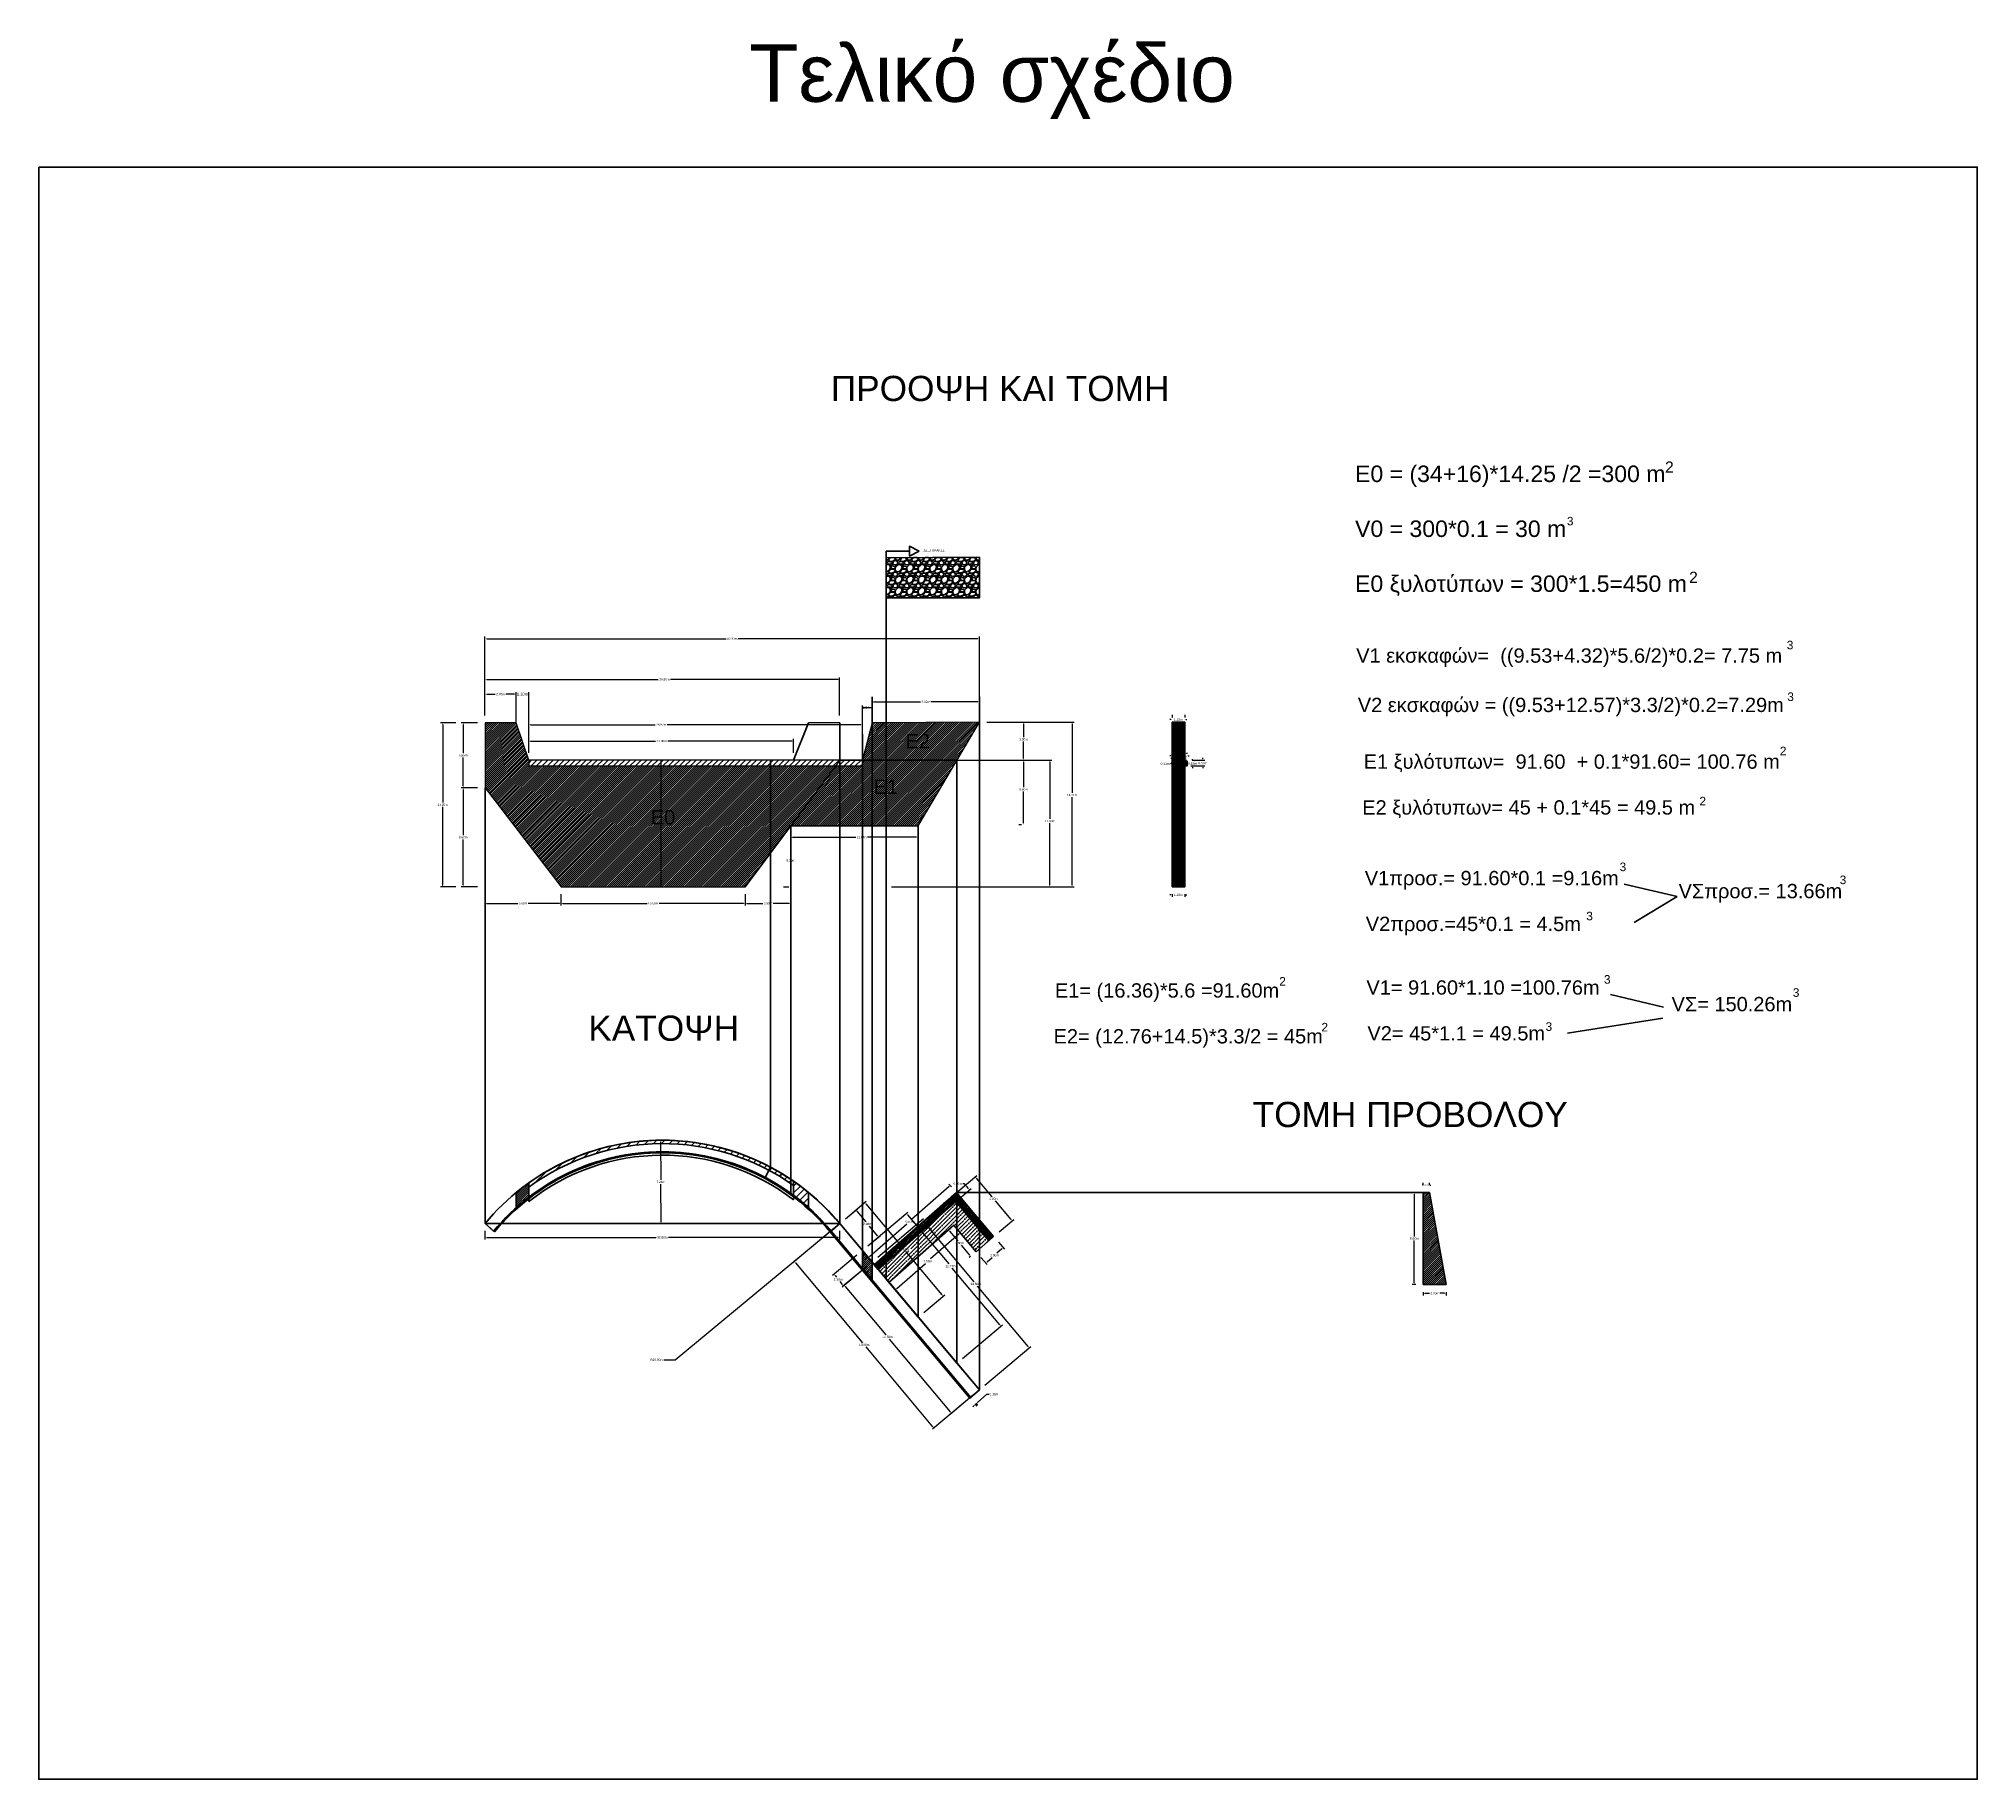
# Model space of a CAD drawing. Header units: metres. Extents: x -2 to 550, y -115 to 198.
# Drawn here: x 381.5 to 549.8, y -115 to 36.2 of the extents above; entities that cross this region are included whole.
import ezdxf

# ---------------------------------------------------------------- set-up
doc = ezdxf.new("R2010")
doc.units = ezdxf.units.M
doc.header["$MEASUREMENT"] = 0
doc.linetypes.add('ACAD_ISO02W100', pattern=[15, 12, -3])
doc.layers.add('ΦΡΑΓΜΑ', color=7, linetype='Continuous')
doc.styles.get("Standard").update_dxf_attribs({"font": 'arial.ttf'})
doc.dimstyles.get("Standard").update_dxf_attribs({"dimtxt": 0.1925, "dimasz": 0.1445, "dimexe": 0.1775, "dimexo": 0.642, "dimgap": 0.09, "dimtad": 0, "dimtih": 1, "dimtoh": 1, "dimrnd": 0.0005, "dimzin": 0, "dimdsep": 46, "dimtxsty": 'Standard', "dimcen": 0.09, "dimadec": 0, "dimazin": 0, "dimtfac": 1, "dimtofl": 0, "dimtmove": 0, "dimatfit": 3, "dimfxl": 1, "dimtolj": 1, "dimtzin": 0, "dimarcsym": 0})
pattern_1 = [(45, (208.87457, -161.36298), (-0.08838835, 0.08838835), [])]
pattern_2 = [(45, (208.874567, -161.362985), (-0.0132582521, 0.0132582521), [])]

# ---------------------------------------------------------------- blocks, each defined once
blk = doc.blocks.new('*D250')
at = {"layer": 'Defpoints', "color": 0, "lineweight": 100, "transparency": 16777216}
for p in [(426.85, -37.5), (442.85, -37.5), (442.85, -38.94)]:
    blk.add_point(p, dxfattribs=at)
at = {"layer": 'ΦΡΑΓΜΑ', "color": 0, "lineweight": -2, "transparency": 16777216}
for p, q in [((426.85, -38.14), (426.85, -39.11)), ((442.85, -38.14), (442.85, -39.11)), ((427, -38.94), (434.34, -38.94)), ((442.71, -38.94), (435.37, -38.94))]:
    blk.add_line(p, q, dxfattribs=at)
at = {"layer": 'ΦΡΑΓΜΑ', "color": 0, "lineweight": 100, "transparency": 16777216}
for points in [[(427, -38.91), (427, -38.96), (426.85, -38.94)], [(442.71, -38.91), (442.71, -38.96), (442.85, -38.94)]]:
    blk.add_solid(points, dxfattribs=at)
at = {"layer": 'ΦΡΑΓΜΑ', "color": 0, "transparency": 16777216, "insert": (434.85, -38.94), "char_height": 0.193, "attachment_point": 5}
blk.add_mtext('\\A1;16.00m', dxfattribs=at)
blk = doc.blocks.new('*D270')
at = {"layer": 'Defpoints', "color": 0, "lineweight": 100, "transparency": 16777216}
for p in [(453.02, -23.42), (424.05, -26.5), (453.02, -26.5)]:
    blk.add_point(p, dxfattribs=at)
at = {"layer": 'ΦΡΑΓΜΑ', "color": 0, "lineweight": -2, "transparency": 16777216}
for p, q in [((424.05, -25.86), (424.05, -23.24)), ((424.2, -23.42), (435.03, -23.42)), ((452.88, -23.42), (436.08, -23.42)), ((453.02, -25.86), (453.02, -23.24))]:
    blk.add_line(p, q, dxfattribs=at)
at = {"layer": 'ΦΡΑΓΜΑ', "color": 0, "lineweight": 100, "transparency": 16777216}
for points in [[(424.2, -23.39), (424.2, -23.44), (424.05, -23.42)], [(452.88, -23.39), (452.88, -23.44), (453.02, -23.42)]]:
    blk.add_solid(points, dxfattribs=at)
at = {"layer": 'ΦΡΑΓΜΑ', "color": 0, "transparency": 16777216, "insert": (435.55, -23.42), "char_height": 0.193, "attachment_point": 5}
blk.add_mtext('\\A1;28.97m', dxfattribs=at)
blk = doc.blocks.new('*D271')
at = {"layer": 'Defpoints', "color": 0, "lineweight": 100, "transparency": 16777216}
for p in [(422.95, -20.77), (422.95, -26.5), (424.05, -26.5)]:
    blk.add_point(p, dxfattribs=at)
at = {"layer": 'ΦΡΑΓΜΑ', "color": 0, "lineweight": -2, "transparency": 16777216}
for p, q in [((422.94, -20.77), (422.93, -20.77)), ((422.95, -23.2), (422.95, -20.59)), ((424.05, -23.2), (424.05, -20.59)), ((424.06, -20.77), (424.07, -20.77))]:
    blk.add_line(p, q, dxfattribs=at)
at = {"layer": 'ΦΡΑΓΜΑ', "color": 0, "lineweight": 100, "transparency": 16777216}
for points in [[(422.94, -20.77), (422.94, -20.77), (422.95, -20.77)], [(424.06, -20.77), (424.06, -20.77), (424.05, -20.77)]]:
    blk.add_solid(points, dxfattribs=at)
at = {"layer": 'ΦΡΑΓΜΑ', "color": 0, "transparency": 16777216, "insert": (423.5, -20.77), "char_height": 0.25, "attachment_point": 5}
blk.add_mtext('\\A1;1.10m', dxfattribs=at)
blk = doc.blocks.new('*D251')
at = {"layer": 'Defpoints', "color": 0, "lineweight": 100, "transparency": 16777216}
for p in [(420.25, -20.77), (420.25, -23.25), (422.95, -23.25)]:
    blk.add_point(p, dxfattribs=at)
at = {"layer": 'ΦΡΑΓΜΑ', "color": 0, "lineweight": -2, "transparency": 16777216}
for p, q in [((420.25, -22.61), (420.25, -20.59)), ((420.4, -20.77), (421.15, -20.77)), ((422.81, -20.77), (422.06, -20.77)), ((422.95, -22.61), (422.95, -20.59))]:
    blk.add_line(p, q, dxfattribs=at)
at = {"layer": 'ΦΡΑΓΜΑ', "color": 0, "lineweight": 100, "transparency": 16777216}
for points in [[(420.4, -20.75), (420.4, -20.79), (420.25, -20.77)], [(422.81, -20.75), (422.81, -20.79), (422.95, -20.77)]]:
    blk.add_solid(points, dxfattribs=at)
at = {"layer": 'ΦΡΑΓΜΑ', "color": 0, "transparency": 16777216, "insert": (421.6, -20.77), "char_height": 0.193, "attachment_point": 5}
blk.add_mtext('\\A1;2.70m', dxfattribs=at)
blk = doc.blocks.new('*D252')
at = {"layer": 'Defpoints', "color": 0, "lineweight": 100, "transparency": 16777216}
for p in [(420.25, -23.25), (418.36, -28.9), (420.25, -28.9)]:
    blk.add_point(p, dxfattribs=at)
at = {"layer": 'ΦΡΑΓΜΑ', "color": 0, "lineweight": -2, "transparency": 16777216}
for p, q in [((419.61, -23.25), (418.18, -23.25)), ((418.36, -23.4), (418.36, -25.89)), ((418.36, -28.76), (418.36, -26.26)), ((419.61, -28.9), (418.18, -28.9))]:
    blk.add_line(p, q, dxfattribs=at)
at = {"layer": 'ΦΡΑΓΜΑ', "color": 0, "lineweight": 100, "transparency": 16777216}
for points in [[(418.33, -23.4), (418.38, -23.4), (418.36, -23.25)], [(418.33, -28.76), (418.38, -28.76), (418.36, -28.9)]]:
    blk.add_solid(points, dxfattribs=at)
at = {"layer": 'ΦΡΑΓΜΑ', "color": 0, "transparency": 16777216, "insert": (418.36, -26.08), "char_height": 0.193, "attachment_point": 5}
blk.add_mtext('\\A1;5.65m', dxfattribs=at)
blk = doc.blocks.new('*D253')
at = {"layer": 'Defpoints', "color": 0, "linetype": 'ACAD_ISO02W100', "lineweight": 100, "transparency": 16777216}
for p in [(420.25, -28.9), (418.36, -37.5), (420.25, -37.5)]:
    blk.add_point(p, dxfattribs=at)
at = {"layer": 'ΦΡΑΓΜΑ', "color": 0, "lineweight": -2, "transparency": 16777216}
for p, q in [((419.61, -28.9), (418.18, -28.9)), ((419.61, -37.5), (418.18, -37.5))]:
    blk.add_line(p, q, dxfattribs=at)
at = {"layer": 'ΦΡΑΓΜΑ', "color": 0, "linetype": 'ACAD_ISO02W100', "lineweight": -2, "transparency": 16777216}
for p, q in [((418.36, -29.05), (418.36, -33.01)), ((418.36, -37.36), (418.36, -33.39))]:
    blk.add_line(p, q, dxfattribs=at)
at = {"layer": 'ΦΡΑΓΜΑ', "color": 0, "linetype": 'ACAD_ISO02W100', "lineweight": 100, "transparency": 16777216}
for points in [[(418.33, -29.05), (418.38, -29.05), (418.36, -28.9)], [(418.33, -37.36), (418.38, -37.36), (418.36, -37.5)]]:
    blk.add_solid(points, dxfattribs=at)
at = {"layer": 'ΦΡΑΓΜΑ', "color": 0, "linetype": 'ACAD_ISO02W100', "lineweight": 100, "transparency": 16777216, "insert": (418.36, -33.2), "char_height": 0.193, "attachment_point": 5}
blk.add_mtext('\\A1;8.60m', dxfattribs=at)
blk = doc.blocks.new('*D254')
at = {"layer": 'Defpoints', "color": 0, "linetype": 'ACAD_ISO02W100', "lineweight": 100, "transparency": 16777216}
for p in [(418.36, -23.25), (416.58, -37.5), (418.36, -37.5)]:
    blk.add_point(p, dxfattribs=at)
at = {"layer": 'ΦΡΑΓΜΑ', "color": 0, "lineweight": -2, "transparency": 16777216}
for p, q in [((417.71, -23.25), (416.4, -23.25)), ((417.71, -37.5), (416.4, -37.5))]:
    blk.add_line(p, q, dxfattribs=at)
at = {"layer": 'ΦΡΑΓΜΑ', "color": 0, "linetype": 'ACAD_ISO02W100', "lineweight": -2, "transparency": 16777216}
for p, q in [((416.58, -23.4), (416.58, -30.19)), ((416.58, -37.36), (416.58, -30.56))]:
    blk.add_line(p, q, dxfattribs=at)
at = {"layer": 'ΦΡΑΓΜΑ', "color": 0, "linetype": 'ACAD_ISO02W100', "lineweight": 100, "transparency": 16777216}
for points in [[(416.55, -23.4), (416.6, -23.4), (416.58, -23.25)], [(416.55, -37.36), (416.6, -37.36), (416.58, -37.5)]]:
    blk.add_solid(points, dxfattribs=at)
at = {"layer": 'ΦΡΑΓΜΑ', "color": 0, "linetype": 'ACAD_ISO02W100', "lineweight": 100, "transparency": 16777216, "insert": (416.58, -30.38), "char_height": 0.193, "attachment_point": 5}
blk.add_mtext('\\A1;14.25m', dxfattribs=at)
blk = doc.blocks.new('*D255')
at = {"layer": 'Defpoints', "color": 0, "linetype": 'ACAD_ISO02W100', "lineweight": 100, "transparency": 16777216}
for p in [(420.25, -37.5), (426.85, -37.5), (420.25, -38.94)]:
    blk.add_point(p, dxfattribs=at)
at = {"layer": 'ΦΡΑΓΜΑ', "color": 0, "lineweight": -2, "transparency": 16777216}
for p, q in [((420.25, -38.14), (420.25, -39.11)), ((426.85, -38.14), (426.85, -39.11))]:
    blk.add_line(p, q, dxfattribs=at)
at = {"layer": 'ΦΡΑΓΜΑ', "color": 0, "linetype": 'ACAD_ISO02W100', "lineweight": -2, "transparency": 16777216}
for p, q in [((420.4, -38.94), (423.1, -38.94)), ((426.71, -38.94), (424, -38.94))]:
    blk.add_line(p, q, dxfattribs=at)
at = {"layer": 'ΦΡΑΓΜΑ', "color": 0, "linetype": 'ACAD_ISO02W100', "lineweight": 100, "transparency": 16777216}
for points in [[(420.4, -38.91), (420.4, -38.96), (420.25, -38.94)], [(426.71, -38.91), (426.71, -38.96), (426.85, -38.94)]]:
    blk.add_solid(points, dxfattribs=at)
at = {"layer": 'ΦΡΑΓΜΑ', "color": 0, "linetype": 'ACAD_ISO02W100', "lineweight": 100, "transparency": 16777216, "insert": (423.55, -38.94), "char_height": 0.193, "attachment_point": 5}
blk.add_mtext('\\A1;6.60m', dxfattribs=at)
blk = doc.blocks.new('*D272')
at = {"layer": 'Defpoints', "color": 0, "linetype": 'ACAD_ISO02W100', "lineweight": 100, "transparency": 16777216}
for p in [(446.8, -32.2), (442.85, -37.5), (446.8, -38.94)]:
    blk.add_point(p, dxfattribs=at)
at = {"layer": 'ΦΡΑΓΜΑ', "color": 0, "lineweight": -2, "transparency": 16777216}
for p, q in [((446.8, -33.2), (446.8, -39.11)), ((442.85, -38.5), (442.85, -39.11))]:
    blk.add_line(p, q, dxfattribs=at)
at = {"layer": 'ΦΡΑΓΜΑ', "color": 0, "linetype": 'ACAD_ISO02W100', "lineweight": -2, "transparency": 16777216}
for p, q in [((443, -38.94), (444.38, -38.94)), ((446.66, -38.94), (445.28, -38.94))]:
    blk.add_line(p, q, dxfattribs=at)
at = {"layer": 'ΦΡΑΓΜΑ', "color": 0, "linetype": 'ACAD_ISO02W100', "lineweight": 100, "transparency": 16777216}
for points in [[(443, -38.91), (443, -38.96), (442.85, -38.94)], [(446.66, -38.91), (446.66, -38.96), (446.8, -38.94)]]:
    blk.add_solid(points, dxfattribs=at)
at = {"layer": 'ΦΡΑΓΜΑ', "color": 0, "linetype": 'ACAD_ISO02W100', "lineweight": 100, "transparency": 16777216, "insert": (444.83, -38.94), "char_height": 0.193, "attachment_point": 5}
blk.add_mtext('\\A1;3.95m', dxfattribs=at)
blk = doc.blocks.new('*D256')
at = {"layer": 'Defpoints', "color": 0, "lineweight": -2, "transparency": 16777216}
for p, q in [((446.8, -32.84), (446.8, -33.37)), ((446.95, -33.19), (452.45, -33.19)), ((457.73, -33.19), (453.48, -33.19)), ((457.88, -32.84), (457.88, -33.37))]:
    blk.add_line(p, q, dxfattribs=at)
at = {"layer": 'Defpoints', "color": 0, "lineweight": 100, "transparency": 16777216}
for p in [(446.8, -32.2), (457.88, -32.2), (457.88, -33.19)]:
    blk.add_point(p, dxfattribs=at)
for points in [[(446.95, -33.17), (446.95, -33.22), (446.8, -33.19)], [(457.73, -33.17), (457.73, -33.22), (457.88, -33.19)]]:
    blk.add_solid(points, dxfattribs=at)
at = {"layer": 'Defpoints', "color": 0, "lineweight": 100, "transparency": 16777216, "insert": (452.97, -33.19), "char_height": 0.193, "attachment_point": 5}
blk.add_mtext('\\A1;11.07m', dxfattribs=at)
blk = doc.blocks.new('*D257')
at = {"layer": 'Defpoints', "color": 0, "lineweight": -2, "transparency": 16777216}
for p, q in [((463.82, -23.19), (467.2, -23.19)), ((467.02, -23.34), (467.02, -24.51)), ((467.02, -26.36), (467.02, -24.89)), ((466.38, -26.5), (466.84, -26.5))]:
    blk.add_line(p, q, dxfattribs=at)
at = {"layer": 'Defpoints', "color": 0, "lineweight": 100, "transparency": 16777216}
for p in [(463.18, -23.19), (467.02, -26.5), (467.02, -26.5)]:
    blk.add_point(p, dxfattribs=at)
for points in [[(466.99, -23.34), (467.04, -23.34), (467.02, -23.19)], [(466.99, -26.36), (467.04, -26.36), (467.02, -26.5)]]:
    blk.add_solid(points, dxfattribs=at)
at = {"layer": 'Defpoints', "color": 0, "lineweight": 100, "transparency": 16777216, "insert": (467.02, -24.7), "char_height": 0.193, "attachment_point": 5}
blk.add_mtext('\\A1;3.30m', dxfattribs=at)
blk = doc.blocks.new('*D258')
at = {"layer": 'Defpoints', "color": 0, "lineweight": -2, "transparency": 16777216}
for p, q in [((466.45, -26.5), (466.84, -26.5)), ((467.02, -26.65), (467.02, -28.85)), ((467.02, -31.96), (467.02, -29.23)), ((466.62, -32.1), (466.84, -32.1))]:
    blk.add_line(p, q, dxfattribs=at)
at = {"layer": 'Defpoints', "color": 0, "lineweight": 100, "transparency": 16777216}
for p in [(467.09, -26.5), (467.02, -32.1), (467.27, -32.1)]:
    blk.add_point(p, dxfattribs=at)
for points in [[(466.99, -26.65), (467.04, -26.65), (467.02, -26.5)], [(466.99, -31.96), (467.04, -31.96), (467.02, -32.1)]]:
    blk.add_solid(points, dxfattribs=at)
at = {"layer": 'Defpoints', "color": 0, "lineweight": 100, "transparency": 16777216, "insert": (467.02, -29.04), "char_height": 0.193, "attachment_point": 5}
blk.add_mtext('\\A1;5.60m', dxfattribs=at)
blk = doc.blocks.new('*D259')
at = {"layer": 'Defpoints', "color": 0, "lineweight": -2, "transparency": 16777216}
for p, q in [((420.25, -22.61), (420.25, -15.77)), ((420.4, -15.95), (441.19, -15.95)), ((463.04, -15.95), (442.25, -15.95)), ((463.18, -22.55), (463.18, -15.77))]:
    blk.add_line(p, q, dxfattribs=at)
at = {"layer": 'Defpoints', "color": 0, "lineweight": 100, "transparency": 16777216}
for p in [(463.18, -15.95), (420.25, -23.25), (463.18, -23.19)]:
    blk.add_point(p, dxfattribs=at)
for points in [[(420.4, -15.93), (420.4, -15.97), (420.25, -15.95)], [(463.04, -15.93), (463.04, -15.97), (463.18, -15.95)]]:
    blk.add_solid(points, dxfattribs=at)
at = {"layer": 'Defpoints', "color": 0, "lineweight": 100, "transparency": 16777216, "insert": (441.72, -15.95), "char_height": 0.193, "attachment_point": 5}
blk.add_mtext('\\A1;42.93m', dxfattribs=at)
blk = doc.blocks.new('*D260')
at = {"layer": 'Defpoints', "color": 0, "lineweight": -2, "transparency": 16777216}
for p, q in [((463.82, -23.19), (471.4, -23.19)), ((471.23, -23.34), (471.23, -29.34)), ((471.23, -37.36), (471.23, -29.71)), ((465.71, -37.5), (471.4, -37.5))]:
    blk.add_line(p, q, dxfattribs=at)
at = {"layer": 'Defpoints', "color": 0, "lineweight": 100, "transparency": 16777216}
for p in [(463.18, -23.19), (465.07, -37.5), (471.23, -37.5)]:
    blk.add_point(p, dxfattribs=at)
for points in [[(471.2, -23.34), (471.25, -23.34), (471.23, -23.19)], [(471.2, -37.36), (471.25, -37.36), (471.23, -37.5)]]:
    blk.add_solid(points, dxfattribs=at)
at = {"layer": 'Defpoints', "color": 0, "lineweight": 100, "transparency": 16777216, "insert": (471.23, -29.53), "char_height": 0.193, "attachment_point": 5}
blk.add_mtext('\\A1;14.31m', dxfattribs=at)
blk = doc.blocks.new('*D261')
at = {"layer": 'Defpoints', "color": 0, "lineweight": -2, "transparency": 16777216}
for p, q in [((457.23, -32.2), (446.63, -32.2)), ((446.8, -32.35), (446.8, -35.03)), ((446.8, -37.36), (446.8, -35.4)), ((446.16, -37.5), (446.63, -37.5))]:
    blk.add_line(p, q, dxfattribs=at)
at = {"layer": 'Defpoints', "color": 0, "lineweight": 100, "transparency": 16777216}
for p in [(457.88, -32.2), (446.8, -37.5), (446.8, -37.5)]:
    blk.add_point(p, dxfattribs=at)
for points in [[(446.78, -32.35), (446.83, -32.35), (446.8, -32.2)], [(446.78, -37.36), (446.83, -37.36), (446.8, -37.5)]]:
    blk.add_solid(points, dxfattribs=at)
at = {"layer": 'Defpoints', "color": 0, "lineweight": 100, "transparency": 16777216, "insert": (446.8, -35.21), "char_height": 0.193, "attachment_point": 5}
blk.add_mtext('\\A1;5.30m', dxfattribs=at)
blk = doc.blocks.new('*D263')
at = {"layer": 'Defpoints', "color": 0, "lineweight": 100, "transparency": 16777216}
for p in [(435.53, -59.51), (435.54, -66.75), (435.58, -66.75)]:
    blk.add_point(p, dxfattribs=at)
at = {"layer": 'ΦΡΑΓΜΑ', "color": 0, "lineweight": -2, "transparency": 16777216}
for p, q in [((434.89, -59.51), (435.32, -59.51)), ((435.49, -59.65), (435.51, -62.94)), ((435.54, -66.6), (435.52, -63.31)), ((434.93, -66.75), (435.36, -66.75))]:
    blk.add_line(p, q, dxfattribs=at)
at = {"layer": 'ΦΡΑΓΜΑ', "color": 0, "lineweight": 100, "transparency": 16777216}
for points in [[(435.52, -59.65), (435.47, -59.65), (435.49, -59.51)], [(435.56, -66.6), (435.51, -66.6), (435.54, -66.75)]]:
    blk.add_solid(points, dxfattribs=at)
at = {"layer": 'ΦΡΑΓΜΑ', "color": 0, "lineweight": 100, "transparency": 16777216, "insert": (435.51, -63.13), "char_height": 0.193, "attachment_point": 5}
blk.add_mtext('\\A1;7.24m', dxfattribs=at)
blk = doc.blocks.new('*D273')
at = {"layer": 'Defpoints', "color": 0, "lineweight": 100, "transparency": 16777216}
for p in [(420.25, -66.75), (451.05, -66.75), (451.05, -67.95)]:
    blk.add_point(p, dxfattribs=at)
at = {"layer": 'ΦΡΑΓΜΑ', "color": 0, "lineweight": -2, "transparency": 16777216}
for p, q in [((420.25, -67.39), (420.25, -68.13)), ((420.4, -67.95), (435.13, -67.95)), ((450.91, -67.95), (436.18, -67.95)), ((451.05, -67.39), (451.05, -68.13))]:
    blk.add_line(p, q, dxfattribs=at)
at = {"layer": 'ΦΡΑΓΜΑ', "color": 0, "lineweight": 100, "transparency": 16777216}
for points in [[(420.4, -67.92), (420.4, -67.97), (420.25, -67.95)], [(450.91, -67.92), (450.91, -67.97), (451.05, -67.95)]]:
    blk.add_solid(points, dxfattribs=at)
at = {"layer": 'ΦΡΑΓΜΑ', "color": 0, "lineweight": 100, "transparency": 16777216, "insert": (435.65, -67.95), "char_height": 0.193, "attachment_point": 5}
blk.add_mtext('\\A1;30.80m', dxfattribs=at)
blk = doc.blocks.new('*D264')
at = {"layer": 'Defpoints', "color": 0, "lineweight": 100, "transparency": 16777216}
for p in [(451.05, -66.75), (435.65, -79.5)]:
    blk.add_point(p, dxfattribs=at)
at = {"layer": 'ΦΡΑΓΜΑ', "color": 0, "lineweight": -2, "transparency": 16777216}
for p, q in [((436.77, -78.58), (450.94, -66.84)), ((435.78, -78.58), (436.77, -78.58))]:
    blk.add_line(p, q, dxfattribs=at)
at = {"layer": 'ΦΡΑΓΜΑ', "color": 0, "lineweight": 100, "transparency": 16777216}
blk.add_solid([(450.93, -66.82), (450.96, -66.86), (451.05, -66.75)], dxfattribs=at)
at = {"layer": 'ΦΡΑΓΜΑ', "color": 0, "lineweight": 100, "transparency": 16777216, "insert": (435.16, -78.58), "char_height": 0.1925, "attachment_point": 5}
blk.add_mtext('\\A1;R20.00m', dxfattribs=at)
blk = doc.blocks.new('*D274')
at = {"layer": 'Defpoints', "color": 0, "lineweight": -2, "transparency": 16777216}
for p, q in [((501.67, -63.4), (501.62, -63.4)), ((501.72, -63.4), (501.72, -63.22)), ((502.27, -63.4), (502.27, -63.22)), ((502.32, -63.4), (502.37, -63.4))]:
    blk.add_line(p, q, dxfattribs=at)
at = {"layer": 'Defpoints', "color": 0, "lineweight": 100, "transparency": 16777216}
for p in [(502.27, -63.4), (501.72, -64.04), (502.27, -64.04)]:
    blk.add_point(p, dxfattribs=at)
for points in [[(501.67, -63.39), (501.67, -63.41), (501.72, -63.4)], [(502.32, -63.39), (502.32, -63.41), (502.27, -63.4)]]:
    blk.add_solid(points, dxfattribs=at)
at = {"layer": 'Defpoints', "color": 0, "lineweight": 100, "transparency": 16777216, "insert": (501.97, -63.4), "char_height": 0.1, "attachment_point": 5}
blk.add_mtext('\\A1;0.55m', dxfattribs=at)
blk = doc.blocks.new('*D275')
at = {"layer": 'Defpoints', "color": 0, "lineweight": -2, "transparency": 16777216}
for p, q in [((501.07, -64.04), (500.76, -64.04)), ((500.94, -64.19), (500.94, -67.86)), ((500.94, -71.9), (500.94, -68.23)), ((501.07, -72.04), (500.76, -72.04))]:
    blk.add_line(p, q, dxfattribs=at)
at = {"layer": 'Defpoints', "color": 0, "lineweight": 100, "transparency": 16777216}
for p in [(501.72, -64.04), (500.94, -72.04), (501.72, -72.04)]:
    blk.add_point(p, dxfattribs=at)
for points in [[(500.91, -64.19), (500.96, -64.19), (500.94, -64.04)], [(500.91, -71.9), (500.96, -71.9), (500.94, -72.04)]]:
    blk.add_solid(points, dxfattribs=at)
at = {"layer": 'Defpoints', "color": 0, "lineweight": 100, "transparency": 16777216, "insert": (500.94, -68.04), "char_height": 0.193, "attachment_point": 5}
blk.add_mtext('\\A1;8.00m', dxfattribs=at)
blk = doc.blocks.new('*D278')
at = {"layer": 'Defpoints', "color": 0, "lineweight": -2, "transparency": 16777216}
for p, q in [((501.72, -72.69), (501.72, -72.98)), ((501.86, -72.8), (502.27, -72.8)), ((503.57, -72.8), (503.17, -72.8)), ((503.72, -72.69), (503.72, -72.98))]:
    blk.add_line(p, q, dxfattribs=at)
at = {"layer": 'Defpoints', "color": 0, "lineweight": 100, "transparency": 16777216}
for p in [(501.72, -72.04), (503.72, -72.04), (501.72, -72.8)]:
    blk.add_point(p, dxfattribs=at)
for points in [[(501.86, -72.78), (501.86, -72.83), (501.72, -72.8)], [(503.57, -72.78), (503.57, -72.83), (503.72, -72.8)]]:
    blk.add_solid(points, dxfattribs=at)
at = {"layer": 'Defpoints', "color": 0, "lineweight": 100, "transparency": 16777216, "insert": (502.72, -72.8), "char_height": 0.193, "attachment_point": 5}
blk.add_mtext('\\A1;2.00m', dxfattribs=at)
blk = doc.blocks.new('*D280')
at = {"layer": 'Defpoints', "color": 0, "lineweight": -2, "transparency": 16777216}
for p, q in [((453.37, -70.5), (451.31, -72.22)), ((451.54, -72.22), (455.05, -76.4)), ((460.68, -83.1), (455.37, -76.78)), ((462.69, -81.6), (460.64, -83.33))]:
    blk.add_line(p, q, dxfattribs=at)
at = {"layer": 'Defpoints', "color": 0, "lineweight": 100, "transparency": 16777216}
for p in [(453.86, -70.09), (463.18, -81.19), (460.77, -83.21)]:
    blk.add_point(p, dxfattribs=at)
for points in [[(451.56, -72.2), (451.52, -72.23), (451.45, -72.11)], [(460.7, -83.09), (460.66, -83.12), (460.77, -83.21)]]:
    blk.add_solid(points, dxfattribs=at)
at = {"layer": 'Defpoints', "color": 0, "lineweight": 100, "transparency": 16777216, "insert": (455.21, -76.59), "char_height": 0.193, "attachment_point": 5}
blk.add_mtext('\\A1;14.50m', dxfattribs=at)
blk = doc.blocks.new('*D281')
at = {"layer": 'Defpoints', "color": 0, "lineweight": -2, "transparency": 16777216}
for p, q in [((452.53, -69.5), (450.42, -71.27)), ((453.37, -70.5), (451.26, -72.27)), ((450.65, -71.27), (450.77, -71.41)), ((451.3, -72.04), (451.08, -71.79))]:
    blk.add_line(p, q, dxfattribs=at)
at = {"layer": 'Defpoints', "color": 0, "lineweight": 100, "transparency": 16777216}
for p in [(453.02, -69.09), (453.86, -70.09), (450.56, -71.16)]:
    blk.add_point(p, dxfattribs=at)
for points in [[(450.67, -71.25), (450.63, -71.29), (450.56, -71.16)], [(451.32, -72.03), (451.28, -72.06), (451.39, -72.15)]]:
    blk.add_solid(points, dxfattribs=at)
at = {"layer": 'Defpoints', "color": 0, "lineweight": 100, "transparency": 16777216, "insert": (450.92, -71.6), "char_height": 0.193, "attachment_point": 5}
blk.add_mtext('\\A1;1.30m', dxfattribs=at)
blk = doc.blocks.new('*D265')
at = {"layer": 'Defpoints', "color": 0, "lineweight": -2, "transparency": 16777216}
for p, q in [((451.55, -66.33), (452.59, -65.46)), ((452.55, -65.68), (453.32, -66.59)), ((454.33, -67.8), (453.63, -66.97)), ((453.51, -68.68), (454.56, -67.8))]:
    blk.add_line(p, q, dxfattribs=at)
at = {"layer": 'Defpoints', "color": 0, "lineweight": 100, "transparency": 16777216}
for p in [(451.05, -66.75), (454.42, -67.91), (453.02, -69.09)]:
    blk.add_point(p, dxfattribs=at)
for points in [[(452.57, -65.66), (452.53, -65.7), (452.46, -65.57)], [(454.35, -67.79), (454.31, -67.82), (454.42, -67.91)]]:
    blk.add_solid(points, dxfattribs=at)
at = {"layer": 'Defpoints', "color": 0, "lineweight": 100, "transparency": 16777216, "insert": (453.47, -66.78), "char_height": 0.193, "attachment_point": 5}
blk.add_mtext('\\A1;3.06m', dxfattribs=at)
blk = doc.blocks.new('*D266')
at = {"layer": 'Defpoints', "color": 0, "lineweight": -2, "transparency": 16777216}
for p, q in [((453.66, -26.5), (469.48, -26.5)), ((469.3, -26.65), (469.3, -31.6)), ((469.3, -37.36), (469.3, -31.98)), ((455.55, -37.5), (469.48, -37.5))]:
    blk.add_line(p, q, dxfattribs=at)
at = {"layer": 'Defpoints', "color": 0, "lineweight": 100, "transparency": 16777216}
for p in [(453.02, -26.5), (454.91, -37.5), (469.3, -37.5)]:
    blk.add_point(p, dxfattribs=at)
for points in [[(469.28, -26.65), (469.33, -26.65), (469.3, -26.5)], [(469.28, -37.36), (469.33, -37.36), (469.3, -37.5)]]:
    blk.add_solid(points, dxfattribs=at)
at = {"layer": 'Defpoints', "color": 0, "lineweight": 100, "transparency": 16777216, "insert": (469.3, -31.79), "char_height": 0.193, "attachment_point": 5}
blk.add_mtext('\\A1;11.00m', dxfattribs=at)
blk = doc.blocks.new('*D267')
at = {"layer": 'Defpoints', "color": 0, "lineweight": -2, "transparency": 16777216}
for p, q in [((453.86, -22.63), (453.86, -21.25)), ((454, -21.43), (458.07, -21.43)), ((463.04, -21.43), (458.97, -21.43)), ((463.18, -22.55), (463.18, -21.25))]:
    blk.add_line(p, q, dxfattribs=at)
at = {"layer": 'Defpoints', "color": 0, "lineweight": 100, "transparency": 16777216}
for p in [(463.18, -21.43), (453.86, -23.27), (463.18, -23.19)]:
    blk.add_point(p, dxfattribs=at)
for points in [[(454, -21.4), (454, -21.45), (453.86, -21.43)], [(463.04, -21.4), (463.04, -21.45), (463.18, -21.43)]]:
    blk.add_solid(points, dxfattribs=at)
at = {"layer": 'Defpoints', "color": 0, "lineweight": 100, "transparency": 16777216, "insert": (458.52, -21.43), "char_height": 0.193, "attachment_point": 5}
blk.add_mtext('\\A1;9.32m', dxfattribs=at)
blk = doc.blocks.new('*D268')
at = {"layer": 'Defpoints', "color": 0, "lineweight": -2, "transparency": 16777216}
for p, q in [((453.02, -25.86), (453.02, -21.75)), ((453.86, -22.63), (453.86, -21.75)), ((453.02, -21.93), (453.86, -21.93))]:
    blk.add_line(p, q, dxfattribs=at)
at = {"layer": 'Defpoints', "color": 0, "lineweight": 100, "transparency": 16777216}
for p in [(453.86, -21.93), (453.86, -23.27), (453.02, -26.5)]:
    blk.add_point(p, dxfattribs=at)
for points in [[(453.02, -21.93), (453.02, -21.93), (453.02, -21.93)], [(453.86, -21.93), (453.86, -21.93), (453.86, -21.93)]]:
    blk.add_solid(points, dxfattribs=at)
at = {"layer": 'Defpoints', "color": 0, "lineweight": 100, "transparency": 16777216, "insert": (453.44, -21.93), "char_height": 0.2, "attachment_point": 5}
blk.add_mtext('\\A1;0.84m', dxfattribs=at)
blk = doc.blocks.new('*D282')
at = {"layer": 'Defpoints', "color": 0, "lineweight": 100, "transparency": 16777216}
for p in [(479.91, -23.19), (481.01, -22.97), (481.01, -23.19)]:
    blk.add_point(p, dxfattribs=at)
at = {"layer": 'ΦΡΑΓΜΑ', "color": 0, "lineweight": -2, "transparency": 16777216}
for p, q in [((479.81, -22.97), (479.71, -22.97)), ((479.91, -22.55), (479.91, -22.79)), ((481.01, -22.55), (481.01, -22.79)), ((481.11, -22.97), (481.21, -22.97))]:
    blk.add_line(p, q, dxfattribs=at)
at = {"layer": 'ΦΡΑΓΜΑ', "color": 0, "lineweight": 100, "transparency": 16777216}
for points in [[(479.81, -22.95), (479.81, -22.98), (479.91, -22.97)], [(481.11, -22.95), (481.11, -22.98), (481.01, -22.97)]]:
    blk.add_solid(points, dxfattribs=at)
at = {"layer": 'ΦΡΑΓΜΑ', "color": 0, "lineweight": 100, "transparency": 16777216, "insert": (480.46, -22.97), "char_height": 0.2, "attachment_point": 5}
blk.add_mtext('\\A1;1.10m', dxfattribs=at)
blk = doc.blocks.new('*D283')
at = {"layer": 'Defpoints', "color": 0, "lineweight": 100, "transparency": 16777216}
for p in [(480.91, -26.5), (481.21, -26.12), (481.21, -26.5)]:
    blk.add_point(p, dxfattribs=at)
at = {"layer": 'ΦΡΑΓΜΑ', "color": 0, "lineweight": -2, "transparency": 16777216}
for p, q in [((480.81, -26.12), (480.71, -26.12)), ((480.91, -25.86), (480.91, -25.94)), ((481.21, -25.86), (481.21, -25.94)), ((481.31, -26.12), (481.41, -26.12))]:
    blk.add_line(p, q, dxfattribs=at)
at = {"layer": 'ΦΡΑΓΜΑ', "color": 0, "lineweight": 100, "transparency": 16777216}
for points in [[(480.81, -26.1), (480.81, -26.14), (480.91, -26.12)], [(481.31, -26.1), (481.31, -26.14), (481.21, -26.12)]]:
    blk.add_solid(points, dxfattribs=at)
at = {"layer": 'ΦΡΑΓΜΑ', "color": 0, "lineweight": 100, "transparency": 16777216, "insert": (481.06, -26.12), "char_height": 0.2, "attachment_point": 5, "rotation": 90}
blk.add_mtext('\\A1;0.30m', dxfattribs=at)
blk = doc.blocks.new('*D284')
at = {"layer": 'Defpoints', "color": 0, "lineweight": 100, "transparency": 16777216}
for p in [(479.91, -26.5), (480.21, -26.12), (480.21, -26.5)]:
    blk.add_point(p, dxfattribs=at)
at = {"layer": 'ΦΡΑΓΜΑ', "color": 0, "lineweight": -2, "transparency": 16777216}
for p, q in [((479.81, -26.12), (479.71, -26.12)), ((479.91, -25.86), (479.91, -25.94)), ((480.21, -25.86), (480.21, -25.94)), ((480.31, -26.12), (480.41, -26.12))]:
    blk.add_line(p, q, dxfattribs=at)
at = {"layer": 'ΦΡΑΓΜΑ', "color": 0, "lineweight": 100, "transparency": 16777216}
for points in [[(479.81, -26.1), (479.81, -26.14), (479.91, -26.12)], [(480.31, -26.1), (480.31, -26.14), (480.21, -26.12)]]:
    blk.add_solid(points, dxfattribs=at)
at = {"layer": 'ΦΡΑΓΜΑ', "color": 0, "lineweight": 100, "transparency": 16777216, "insert": (480.06, -26.12), "char_height": 0.2, "attachment_point": 5, "rotation": 90}
blk.add_mtext('\\A1;0.30m', dxfattribs=at)
blk = doc.blocks.new('*D285')
at = {"layer": 'Defpoints', "color": 0, "lineweight": 100, "transparency": 16777216}
for p in [(481.21, -26.6), (481.21, -27), (481.68, -27)]:
    blk.add_point(p, dxfattribs=at)
at = {"layer": 'ΦΡΑΓΜΑ', "color": 0, "lineweight": -2, "transparency": 16777216}
for p, q in [((481.68, -26.5), (481.68, -26.4)), ((481.85, -26.6), (481.86, -26.6)), ((481.68, -27.1), (481.68, -27.2)), ((481.85, -27), (481.86, -27))]:
    blk.add_line(p, q, dxfattribs=at)
at = {"layer": 'ΦΡΑΓΜΑ', "color": 0, "lineweight": 100, "transparency": 16777216}
for points in [[(481.67, -26.5), (481.7, -26.5), (481.68, -26.6)], [(481.67, -27.1), (481.7, -27.1), (481.68, -27)]]:
    blk.add_solid(points, dxfattribs=at)
at = {"layer": 'ΦΡΑΓΜΑ', "color": 0, "lineweight": 100, "transparency": 16777216, "insert": (481.68, -26.8), "char_height": 0.2, "attachment_point": 5}
blk.add_mtext('\\A1;0.40m', dxfattribs=at)
blk = doc.blocks.new('*D286')
at = {"layer": 'Defpoints', "color": 0, "lineweight": 100, "transparency": 16777216}
for p in [(479.87, -26.6), (480.91, -26.6), (481.01, -26.49)]:
    blk.add_point(p, dxfattribs=at)
at = {"layer": 'ΦΡΑΓΜΑ', "color": 0, "lineweight": -2, "transparency": 16777216}
for p, q in [((479.87, -26.81), (479.77, -26.81)), ((479.87, -26.39), (479.87, -26.29)), ((479.87, -26.7), (479.87, -26.81))]:
    blk.add_line(p, q, dxfattribs=at)
at = {"layer": 'ΦΡΑΓΜΑ', "color": 0, "lineweight": 100, "transparency": 16777216}
for points in [[(479.86, -26.39), (479.89, -26.39), (479.87, -26.49)], [(479.86, -26.7), (479.89, -26.7), (479.87, -26.6)]]:
    blk.add_solid(points, dxfattribs=at)
at = {"layer": 'ΦΡΑΓΜΑ', "color": 0, "lineweight": 100, "transparency": 16777216, "insert": (479.31, -26.81), "char_height": 0.2, "attachment_point": 5}
blk.add_mtext('\\A1;0.11m', dxfattribs=at)
blk = doc.blocks.new('*D287')
at = {"layer": 'Defpoints', "color": 0, "lineweight": 100, "transparency": 16777216}
for p in [(479.91, -37.5), (481.01, -37.5), (481.01, -38.2)]:
    blk.add_point(p, dxfattribs=at)
at = {"layer": 'ΦΡΑΓΜΑ', "color": 0, "lineweight": -2, "transparency": 16777216}
for p, q in [((479.81, -38.2), (479.71, -38.2)), ((479.91, -38.14), (479.91, -38.38)), ((481.01, -38.14), (481.01, -38.38)), ((481.11, -38.2), (481.21, -38.2))]:
    blk.add_line(p, q, dxfattribs=at)
at = {"layer": 'ΦΡΑΓΜΑ', "color": 0, "lineweight": 100, "transparency": 16777216}
for points in [[(479.81, -38.18), (479.81, -38.22), (479.91, -38.2)], [(481.11, -38.18), (481.11, -38.22), (481.01, -38.2)]]:
    blk.add_solid(points, dxfattribs=at)
at = {"layer": 'ΦΡΑΓΜΑ', "color": 0, "lineweight": 100, "transparency": 16777216, "insert": (480.46, -38.2), "char_height": 0.2, "attachment_point": 5}
blk.add_mtext('\\A1;1.10m', dxfattribs=at)
blk = doc.blocks.new('*D288')
at = {"layer": 'Defpoints', "color": 0, "lineweight": -2, "transparency": 16777216}
for p, q in [((481.65, -26.49), (482.77, -26.49)), ((482.59, -26.39), (482.59, -26.29)), ((481.55, -27), (482.77, -27)), ((482.59, -27.1), (482.59, -27.2))]:
    blk.add_line(p, q, dxfattribs=at)
at = {"layer": 'Defpoints', "color": 0, "lineweight": 100, "transparency": 16777216}
for p in [(481.01, -26.49), (480.91, -27), (482.59, -27)]:
    blk.add_point(p, dxfattribs=at)
for points in [[(482.57, -26.39), (482.61, -26.39), (482.59, -26.49)], [(482.57, -27.1), (482.61, -27.1), (482.59, -27)]]:
    blk.add_solid(points, dxfattribs=at)
at = {"layer": 'Defpoints', "color": 0, "lineweight": 100, "transparency": 16777216, "insert": (482.59, -26.75), "char_height": 0.2, "attachment_point": 5}
blk.add_mtext('\\A1;0.50m', dxfattribs=at)
blk = doc.blocks.new('*D289')
at = {"layer": 'Defpoints', "color": 0, "lineweight": -2, "transparency": 16777216}
for p, q in [((461.42, -67.63), (458.93, -69.82)), ((461.39, -67.38), (461.65, -67.67)), ((456.01, -72.39), (458.5, -70.2)), ((455.76, -72.33), (456.01, -72.62))]:
    blk.add_line(p, q, dxfattribs=at)
at = {"layer": 'Defpoints', "color": 0, "lineweight": 100, "transparency": 16777216}
for p in [(460.97, -66.9), (461.53, -67.53), (455.34, -71.85)]:
    blk.add_point(p, dxfattribs=at)
for points in [[(461.41, -67.61), (461.44, -67.65), (461.53, -67.53)], [(455.99, -72.37), (456.02, -72.41), (455.9, -72.48)]]:
    blk.add_solid(points, dxfattribs=at)
at = {"layer": 'Defpoints', "color": 0, "lineweight": 100, "transparency": 16777216, "insert": (458.71, -70.01), "char_height": 0.193, "attachment_point": 5}
blk.add_mtext('\\A1;7.50m', dxfattribs=at)
blk = doc.blocks.new('*D290')
at = {"layer": 'Defpoints', "color": 0, "lineweight": -2, "transparency": 16777216}
for p, q in [((460.55, -63.54), (457.3, -66.39)), ((460.76, -63.56), (460.54, -63.31)), ((453.63, -69.62), (456.88, -66.77)), ((453.63, -69.84), (453.41, -69.58))]:
    blk.add_line(p, q, dxfattribs=at)
at = {"layer": 'Defpoints', "color": 0, "lineweight": 100, "transparency": 16777216}
for p in [(460.66, -63.44), (461.19, -64.04), (454.05, -70.32)]:
    blk.add_point(p, dxfattribs=at)
for points in [[(460.53, -63.52), (460.56, -63.56), (460.66, -63.44)], [(453.62, -69.6), (453.65, -69.64), (453.52, -69.72)]]:
    blk.add_solid(points, dxfattribs=at)
at = {"layer": 'Defpoints', "color": 0, "lineweight": 100, "transparency": 16777216, "insert": (457.09, -66.58), "char_height": 0.193, "attachment_point": 5}
blk.add_mtext('\\A1;9.50m', dxfattribs=at)
blk = doc.blocks.new('*D291')
at = {"layer": 'Defpoints', "color": 0, "lineweight": -2, "transparency": 16777216}
for p, q in [((461.27, -63.99), (462.11, -63.28)), ((461.62, -64.42), (462.47, -63.7)), ((461.89, -63.29), (461.74, -63.29)), ((461.98, -63.4), (461.89, -63.29)), ((462.24, -63.71), (462.07, -63.51))]:
    blk.add_line(p, q, dxfattribs=at)
at = {"layer": 'Defpoints', "color": 0, "lineweight": 100, "transparency": 16777216}
for p in [(461.98, -63.4), (460.77, -64.41), (461.13, -64.83)]:
    blk.add_point(p, dxfattribs=at)
for points in [[(462.09, -63.49), (462.05, -63.52), (461.98, -63.4)], [(462.26, -63.69), (462.22, -63.72), (462.33, -63.82)]]:
    blk.add_solid(points, dxfattribs=at)
at = {"layer": 'Defpoints', "color": 0, "lineweight": 100, "transparency": 16777216, "insert": (461.29, -63.29), "char_height": 0.193, "attachment_point": 5}
blk.add_mtext('\\A1;0.55m', dxfattribs=at)
blk = doc.blocks.new('*D292')
at = {"layer": 'Defpoints', "color": 0, "lineweight": -2, "transparency": 16777216}
for p, q in [((461.68, -63.63), (462.95, -62.57)), ((462.9, -62.79), (464.26, -64.41)), ((465.93, -66.4), (464.58, -64.78)), ((464.89, -67.46), (466.16, -66.4))]:
    blk.add_line(p, q, dxfattribs=at)
at = {"layer": 'Defpoints', "color": 0, "lineweight": 100, "transparency": 16777216}
for p in [(461.19, -64.04), (466.03, -66.51), (464.4, -67.87)]:
    blk.add_point(p, dxfattribs=at)
for points in [[(462.92, -62.78), (462.89, -62.81), (462.81, -62.68)], [(465.95, -66.38), (465.91, -66.41), (466.03, -66.51)]]:
    blk.add_solid(points, dxfattribs=at)
at = {"layer": 'Defpoints', "color": 0, "lineweight": 100, "transparency": 16777216, "insert": (464.42, -64.6), "char_height": 0.193, "attachment_point": 5}
blk.add_mtext('\\A1;5.00m', dxfattribs=at)
blk = doc.blocks.new('*D293')
at = {"layer": 'Defpoints', "color": 0, "lineweight": -2, "transparency": 16777216}
for p, q in [((465.14, -68.93), (464.71, -69.31)), ((464.83, -68.36), (465.37, -68.97)), ((463.32, -69.68), (463.86, -70.29)), ((463.85, -70.06), (464.28, -69.68))]:
    blk.add_line(p, q, dxfattribs=at)
at = {"layer": 'Defpoints', "color": 0, "lineweight": 100, "transparency": 16777216}
for p in [(464.4, -67.87), (462.9, -69.19), (463.75, -70.16)]:
    blk.add_point(p, dxfattribs=at)
for points in [[(465.12, -68.91), (465.16, -68.95), (465.25, -68.84)], [(463.84, -70.04), (463.87, -70.08), (463.75, -70.16)]]:
    blk.add_solid(points, dxfattribs=at)
at = {"layer": 'Defpoints', "color": 0, "lineweight": 100, "transparency": 16777216, "insert": (464.5, -69.5), "char_height": 0.193, "attachment_point": 5}
blk.add_mtext('\\A1;2.00m', dxfattribs=at)
blk = doc.blocks.new('*D294')
at = {"layer": 'Defpoints', "color": 0, "lineweight": -2, "transparency": 16777216}
for p, q in [((460.48, -67.31), (460.36, -67.41)), ((460.59, -67.4), (461.31, -68.25)), ((462.34, -69.48), (461.62, -68.63)), ((462.41, -69.61), (462.29, -69.7))]:
    blk.add_line(p, q, dxfattribs=at)
at = {"layer": 'Defpoints', "color": 0, "lineweight": 100, "transparency": 16777216}
for p in [(460.97, -66.9), (462.43, -69.59), (462.9, -69.19)]:
    blk.add_point(p, dxfattribs=at)
for points in [[(460.61, -67.39), (460.57, -67.42), (460.5, -67.29)], [(462.35, -69.46), (462.32, -69.49), (462.43, -69.59)]]:
    blk.add_solid(points, dxfattribs=at)
at = {"layer": 'Defpoints', "color": 0, "lineweight": 100, "transparency": 16777216, "insert": (461.46, -68.44), "char_height": 0.193, "attachment_point": 5}
blk.add_mtext('\\A1;3.00m', dxfattribs=at)
blk = doc.blocks.new('*D295')
at = {"layer": 'Defpoints', "color": 0, "lineweight": -2, "transparency": 16777216}
for p, q in [((450.56, -67.16), (446.98, -70.17)), ((447.21, -70.16), (453.02, -77.09)), ((459.15, -84.39), (453.34, -77.46)), ((462.69, -81.6), (459.11, -84.61))]:
    blk.add_line(p, q, dxfattribs=at)
at = {"layer": 'Defpoints', "color": 0, "lineweight": 100, "transparency": 16777216}
for p in [(451.05, -66.75), (463.18, -81.19), (459.24, -84.5)]:
    blk.add_point(p, dxfattribs=at)
for points in [[(447.23, -70.15), (447.19, -70.18), (447.12, -70.05)], [(459.17, -84.37), (459.13, -84.4), (459.24, -84.5)]]:
    blk.add_solid(points, dxfattribs=at)
at = {"layer": 'Defpoints', "color": 0, "lineweight": 100, "transparency": 16777216, "insert": (453.18, -77.27), "char_height": 0.193, "attachment_point": 5}
blk.add_mtext('\\A1;18.86m', dxfattribs=at)
blk = doc.blocks.new('*D296')
at = {"layer": 'Defpoints', "color": 0, "lineweight": -2, "transparency": 16777216}
for p, q in [((424.05, -25.86), (424.05, -24.66)), ((424.2, -24.84), (435.07, -24.84)), ((446.91, -24.84), (436.12, -24.84)), ((447.05, -25.86), (447.05, -24.66))]:
    blk.add_line(p, q, dxfattribs=at)
at = {"layer": 'Defpoints', "color": 0, "lineweight": 100, "transparency": 16777216}
for p in [(447.05, -24.84), (424.05, -26.5), (447.05, -26.5)]:
    blk.add_point(p, dxfattribs=at)
for points in [[(424.2, -24.81), (424.2, -24.86), (424.05, -24.84)], [(446.91, -24.81), (446.91, -24.86), (447.05, -24.84)]]:
    blk.add_solid(points, dxfattribs=at)
at = {"layer": 'Defpoints', "color": 0, "lineweight": 100, "transparency": 16777216, "insert": (435.59, -24.84), "char_height": 0.193, "attachment_point": 5}
blk.add_mtext('\\A1;23.00m', dxfattribs=at)
blk = doc.blocks.new('*D297')
at = {"layer": 'Defpoints', "color": 0, "lineweight": -2, "transparency": 16777216}
for p, q in [((420.25, -22.61), (420.25, -19.31)), ((420.4, -19.49), (435.3, -19.49)), ((450.91, -19.49), (436.35, -19.49)), ((451.05, -22.61), (451.05, -19.31))]:
    blk.add_line(p, q, dxfattribs=at)
at = {"layer": 'Defpoints', "color": 0, "lineweight": 100, "transparency": 16777216}
for p in [(451.05, -19.49), (420.25, -23.25), (451.05, -23.25)]:
    blk.add_point(p, dxfattribs=at)
for points in [[(420.4, -19.46), (420.4, -19.51), (420.25, -19.49)], [(450.91, -19.46), (450.91, -19.51), (451.05, -19.49)]]:
    blk.add_solid(points, dxfattribs=at)
at = {"layer": 'Defpoints', "color": 0, "lineweight": 100, "transparency": 16777216, "insert": (435.83, -19.49), "char_height": 0.193, "attachment_point": 5}
blk.add_mtext('\\A1;30.80m', dxfattribs=at)
blk = doc.blocks.new('*D298')
at = {"layer": 'Defpoints', "color": 0, "lineweight": -2, "transparency": 16777216}
for p, q in [((451.55, -66.33), (453.36, -64.81)), ((453.32, -65.04), (456.48, -68.8)), ((459.95, -72.94), (456.79, -69.18)), ((458.37, -74.46), (460.18, -72.94))]:
    blk.add_line(p, q, dxfattribs=at)
at = {"layer": 'Defpoints', "color": 0, "lineweight": 100, "transparency": 16777216}
for p in [(451.05, -66.75), (460.04, -73.05), (457.88, -74.87)]:
    blk.add_point(p, dxfattribs=at)
for points in [[(453.33, -65.02), (453.3, -65.05), (453.22, -64.93)], [(459.97, -72.92), (459.93, -72.96), (460.04, -73.05)]]:
    blk.add_solid(points, dxfattribs=at)
at = {"layer": 'Defpoints', "color": 0, "lineweight": 100, "transparency": 16777216, "insert": (456.63, -68.99), "char_height": 0.193, "attachment_point": 5}
blk.add_mtext('\\A1;10.61m', dxfattribs=at)
blk = doc.blocks.new('*D299')
at = {"layer": 'Defpoints', "color": 0, "lineweight": -2, "transparency": 16777216}
for p, q in [((453.51, -68.68), (456.98, -65.77)), ((456.94, -65.99), (460.52, -70.25)), ((464.96, -75.55), (460.83, -70.63)), ((461.72, -78.46), (465.19, -75.55))]:
    blk.add_line(p, q, dxfattribs=at)
at = {"layer": 'Defpoints', "color": 0, "lineweight": 100, "transparency": 16777216}
for p in [(453.02, -69.09), (465.05, -75.66), (461.23, -78.87)]:
    blk.add_point(p, dxfattribs=at)
for points in [[(456.96, -65.98), (456.92, -66.01), (456.84, -65.88)], [(464.98, -75.53), (464.94, -75.56), (465.05, -75.66)]]:
    blk.add_solid(points, dxfattribs=at)
at = {"layer": 'Defpoints', "color": 0, "lineweight": 100, "transparency": 16777216, "insert": (460.67, -70.44), "char_height": 0.193, "attachment_point": 5}
blk.add_mtext('\\A1;12.77m', dxfattribs=at)
blk = doc.blocks.new('*D276')
at = {"layer": 'Defpoints', "color": 0, "lineweight": -2, "transparency": 16777216}
for p, q in [((454.35, -69.67), (458.34, -66.32)), ((458.29, -66.55), (462.71, -71.8)), ((467.43, -77.43), (463.02, -72.18)), ((463.67, -80.78), (467.66, -77.43))]:
    blk.add_line(p, q, dxfattribs=at)
at = {"layer": 'Defpoints', "color": 0, "lineweight": 100, "transparency": 16777216}
for p in [(453.86, -70.09), (467.53, -77.54), (463.18, -81.19)]:
    blk.add_point(p, dxfattribs=at)
for points in [[(458.31, -66.53), (458.28, -66.56), (458.2, -66.44)], [(467.45, -77.42), (467.41, -77.45), (467.53, -77.54)]]:
    blk.add_solid(points, dxfattribs=at)
at = {"layer": 'Defpoints', "color": 0, "lineweight": 100, "transparency": 16777216, "insert": (462.86, -71.99), "char_height": 0.193, "attachment_point": 5}
blk.add_mtext('\\A1;14.50m', dxfattribs=at)
blk = doc.blocks.new('*D277')
at = {"layer": 'Defpoints', "color": 0, "lineweight": -2, "transparency": 16777216}
for p, q in [((462.78, -82.4), (462.96, -82.6)), ((462.86, -82.33), (463.03, -82.53)), ((463.02, -82.3), (463.84, -81.57)), ((463.84, -81.57), (463.99, -81.57)), ((462.73, -82.56), (462.62, -82.66))]:
    blk.add_line(p, q, dxfattribs=at)
at = {"layer": 'Defpoints', "color": 0, "lineweight": 100, "transparency": 16777216}
for p in [(462.36, -81.92), (462.43, -81.85), (462.84, -82.46)]:
    blk.add_point(p, dxfattribs=at)
for points in [[(462.71, -82.54), (462.75, -82.58), (462.84, -82.46)], [(463.01, -82.28), (463.04, -82.32), (462.91, -82.4)]]:
    blk.add_solid(points, dxfattribs=at)
at = {"layer": 'Defpoints', "color": 0, "lineweight": 100, "transparency": 16777216, "insert": (464.44, -81.57), "char_height": 0.193, "attachment_point": 5}
blk.add_mtext('\\A1;0.10m', dxfattribs=at)

msp = doc.modelspace()

# ---------------------------------------------------------------- hatches: boundary and pattern name
at = {"layer": 'Defpoints', "lineweight": 100, "true_color": 0xffffff}
h = msp.add_hatch(dxfattribs=at)
h.set_pattern_fill('GRAVEL')
h.set_pattern_definition([(228.012788, (209.59457, -160.362985), (-8, -9), [0.134536, -13.319088]), (184.96974, (209.504567, -160.462985), (12, 1), [0.230868, -22.8559248]), (132.510447, (209.27457, -160.482985), (10, -11), [0.162788, -16.1160326]), (267.273689, (208.884567, -160.732985), (1, 20), [0.210238, -20.813558]), (292.833654, (208.874567, -160.942985), (-5, 12), [0.206155, -20.409373]), (357.273689, (208.954567, -161.132985), (-20, 1), [0.210238, -20.813558]), (37.69424, (209.164567, -161.142985), (-13, -10), [0.278029, -27.5248485]), (72.255328, (209.384567, -160.972985), (7, 22), [0.262488, -25.9863215]), (121.429566, (209.464567, -160.722985), (-8, 13), [0.21095, -20.884073]), (175.236358, (209.35457, -160.542985), (11, -1), [0.240832, -11.8007626]), (222.397438, (209.114567, -160.522985), (-12, -11), [0.311448, -30.833375]), (138.814075, (209.87457, -160.742985), (-7, 6), [0.106301, -10.5238448]), (171.469234, (209.794567, -160.672985), (13, -2), [0.202237, -20.0215114]), (225, (209.5946, -160.643), (-1e-16, -1), [0.141421, -1.2727926]), (203.19859, (209.52457, -160.52298), (5, 2), [0.076158, -7.539615]), (291.80141, (209.45457, -160.55298), (-1, 3), [0.107703, -5.2774618]), (30.963757, (209.49457, -160.65298), (3, 2), [0.174929, -5.656023]), (161.56505, (209.64457, -160.563), (2, -1), [0.126491, -3.0357867]), (16.38954, (208.87457, -160.552985), (10, 3), [0.1772, -17.542845]), (70.346176, (209.04457, -160.502985), (-4, -11), [0.148661, -14.7174077]), (293.19859, (209.64457, -160.36298), (-2, 5), [0.152315, -7.463458]), (343.61046, (209.70457, -160.502985), (-10, 3), [0.1772, -17.542845]), (339.443955, (208.87457, -161.17298), (-5, 2), [0.17088, -8.3731237]), (294.77514, (209.03457, -161.232985), (-5, 11), [0.143178, -14.174643]), (66.80141, (209.65457, -161.36298), (2, 5), [0.152315, -7.463458]), (17.354025, (209.71457, -161.222985), (-13, -4), [0.167631, -16.5954236]), (69.443955, (209.16457, -161.36298), (-2, -5), [0.08544, -8.4585637]), (101.30993, (209.59457, -161.36298), (-1, 4), [0.05099, -5.0480295]), (165.96376, (209.58457, -161.31298), (3, -1), [0.206155, -3.9169506]), (186.009006, (209.38457, -161.262985), (10, 1), [0.19105, -18.9139232]), (303.69007, (209.49457, -160.74298), (-1, 2), [0.144222, -3.4613293]), (353.157227, (209.574567, -160.862985), (17, -2), [0.251794, -24.9275626]), (60.945396, (209.82457, -160.89298), (-4, -7), [0.102956, -10.192674]), (90, (209.8746, -160.803), (-1, 1), [0.06, -0.94]), (120.256437, (209.36457, -161.232985), (4, -7), [0.138924, -13.75352]), (48.012788, (209.29457, -161.112985), (8, 9), [0.269072, -13.184552]), (0, (209.4746, -160.913), (1, 1), [0.26, -0.74]), (325.304846, (209.73457, -160.912985), (10, -7), [0.158114, -15.6532743]), (254.054604, (209.86457, -161.00298), (-1, -4), [0.145602, -7.134508]), (207.645975, (209.824567, -161.142985), (-19, -10), [0.237065, -23.4694742]), (175.426079, (209.614567, -161.252985), (-13, 1), [0.250799, -24.8290734])])
h.paths.add_polyline_path([(463.181, -8.882), (455.098, -8.916), (455.098, -12.416), (463.181, -12.416)])
at = {"layer": 'Defpoints', "lineweight": 100}
h = msp.add_hatch(dxfattribs=at)
h.set_pattern_fill('ANSI31', color=256)
h.set_pattern_definition(pattern_1)
h.paths.add_polyline_path([(435.554, -27.002), (424.054, -27.002), (424.054, -26.502), (422.954, -23.252), (420.254, -23.252), (420.254, -28.902), (426.854, -37.502), (435.554, -37.502)])
h.paths.add_polyline_path([(445.054, -27.002), (435.554, -27.002), (435.554, -37.502), (442.854, -37.502), (445.054, -34.55)])
h.paths.add_polyline_path([(450.681, -27.002), (445.054, -27.002), (445.054, -34.55)])
at = {"layer": 'Defpoints', "lineweight": 100, "true_color": 0xed1f24}
h = msp.add_hatch(dxfattribs=at)
h.set_pattern_fill('ANSI31', color=240)
h.set_pattern_definition(pattern_1)
h.paths.add_polyline_path([(463.181, -23.191), (453.862, -23.251), (453.858, -23.267), (453.858, -26.502), (461.232, -26.502)])
h.paths.add_polyline_path([(453.858, -23.267), (453.022, -26.502), (453.858, -26.502)])
at = {"layer": 'Defpoints', "lineweight": 100, "true_color": 0xffffff}
h = msp.add_hatch(dxfattribs=at)
h.set_pattern_fill('ANSI31', scale=0.15)
h.set_pattern_definition(pattern_2)
h.paths.add_polyline_path([(481.212, -26.602), (481.012, -26.535), (481.012, -27.002), (481.212, -27.002)])
h.paths.add_polyline_path([(481.012, -23.195), (479.912, -23.195), (479.912, -26.602), (480.212, -26.502), (481.012, -26.495)])
h.paths.add_polyline_path([(481.012, -26.495), (480.212, -26.502), (479.912, -26.602), (479.912, -37.502), (481.012, -37.502)])
h.paths.add_polyline_path([(481.27, -26.557), (481.27, -25.68), (480.858, -25.68), (480.858, -26.557)], flags=9)
h.paths.add_polyline_path([(480.27, -26.557), (480.27, -25.68), (479.858, -25.68), (479.858, -26.557)], flags=9)
at = {"layer": 'Defpoints', "lineweight": 100}
h = msp.add_hatch(dxfattribs=at)
h.set_pattern_fill('ANSI31', color=256, scale=2.7)
h.set_pattern_definition([(45, (-0.06585, -163.02908), (-0.23864854, 0.23864854), [])])
h.paths.add_polyline_path([(451.054, -26.502), (445.054, -26.502), (445.054, -27.002), (450.681, -27.002)])
h.paths.add_polyline_path([(453.022, -26.502), (451.054, -26.502), (451.054, -27.002), (453.022, -27.002)])
h.paths.add_polyline_path([(451.054, -26.502), (450.681, -27.002), (451.054, -27.002)], flags=17)
h.paths.add_polyline_path([(445.054, -26.502), (435.554, -26.502), (435.554, -27.002), (445.054, -27.002)])
h.paths.add_polyline_path([(435.554, -26.502), (424.054, -26.502), (424.054, -27.002), (435.554, -27.002)])
h = msp.add_hatch(dxfattribs=at)
h.set_pattern_fill('ANSI31', color=256)
h.set_pattern_definition(pattern_1)
h.paths.add_polyline_path([(461.232, -26.502), (453.858, -26.502), (453.858, -32.202), (457.876, -32.202)])
h.paths.add_polyline_path([(453.858, -26.502), (453.022, -26.502), (453.022, -32.202), (453.858, -32.202)])
h.paths.add_polyline_path([(451.054, -27.002), (450.681, -27.002), (446.805, -32.202), (451.054, -32.202)])
h.paths.add_polyline_path([(453.022, -27.002), (451.054, -27.002), (451.054, -32.202), (453.022, -32.202)])
at = {"layer": 'Defpoints', "lineweight": 100, "true_color": 0xffffff}
h = msp.add_hatch(dxfattribs=at)
h.set_pattern_fill('ANSI31', scale=0.15)
h.set_pattern_definition(pattern_2)
h.paths.add_polyline_path([(449.732, -66.746), (449.597, -66.746, -0.0127776), (450.23, -67.475), (450.305, -67.408, 0.0115307)])
h.paths.add_polyline_path([(424.054, -64.584), (424.054, -64.458, 0.0444627), (421.576, -66.746), (421.712, -66.746, -0.0422356)])
h.paths.add_polyline_path([(449.597, -66.746), (449.732, -66.746, 0.3910832), (424.054, -64.458), (424.054, -64.584, -0.3908753)])
h.paths.add_polyline_path([(421.712, -66.746), (421.576, -66.746, 0.0115307), (421.003, -67.408), (421.078, -67.475, -0.0127776)])
h.paths.add_polyline_path([(450.23, -67.475), (450.305, -67.408), (462.432, -81.853), (462.357, -81.919)])
at = {"layer": 'Defpoints', "lineweight": 100}
h = msp.add_hatch(dxfattribs=at)
h.set_pattern_fill('ANSI31', color=256, scale=3.9)
h.set_pattern_definition([(45, (411.90975, -140.6925), (-0.3447146, 0.3447146), [])])
h.paths.add_polyline_path([(447.054, -63.439), (447.054, -63.073, 0.3162921), (424.054, -63.214), (424.054, -63.583, -0.3221817)])
h = msp.add_hatch(dxfattribs=at)
h.set_pattern_fill('ANSI31', color=256)
h.set_pattern_definition([(45, (-0.06585, -163.02908), (-0.088388348, 0.088388348), [])])
h.paths.add_polyline_path([(424.054, -63.214, 0.0173238), (422.954, -64.056), (422.954, -65.374, -0.018842), (424.054, -64.458)])
h.paths.add_polyline_path([(453.022, -69.089), (453.022, -70.644), (453.858, -71.64), (453.858, -70.085)])
h = msp.add_hatch(dxfattribs=at)
h.set_pattern_fill('ANSI31', color=256, scale=3.3)
h.set_pattern_definition([(45, (74.20413, -166.83566), (-0.29168155, 0.29168155), [])])
h.paths.add_polyline_path([(448.354, -65.374), (448.354, -64.056, 0.020381), (447.054, -63.073), (447.054, -64.306, -0.0221493)])
h = msp.add_hatch(dxfattribs=at)
h.set_pattern_fill('ANSI35', color=256, scale=0.77)
h.set_pattern_definition([(45, (-1.95625, -160.77742), (-0.136118055, 0.136118055), []), (45, (-1.82013, -160.77742), (-0.136118055, 0.136118055), [0.240625, -0.048125, 0, -0.048125])])
h.paths.add_polyline_path([(461.127, -64.829), (463.181, -67.275), (463.181, -66.419), (462.473, -65.576), (461.187, -64.044), (455.986, -68.618), (455.986, -69.35)])
h.paths.add_polyline_path([(455.986, -68.618), (454.053, -70.318), (454.406, -70.739), (455.986, -69.35)])
h.paths.add_polyline_path([(463.181, -66.419), (463.181, -67.275), (463.989, -68.237), (464.402, -67.874)])
h = msp.add_hatch(dxfattribs=at)
h.set_pattern_fill('ANSI35', color=256, scale=2)
h.set_pattern_definition([(45, (-1.95625, -160.7774), (-0.3535534, 0.3535534), []), (45, (-1.6027, -160.7774), (-0.3535534, 0.3535534), [0.625, -0.125, 0, -0.125])])
h.paths.add_polyline_path([(460.971, -66.897), (462.9, -69.194), (463.181, -68.947), (463.181, -67.275), (461.127, -64.829), (455.986, -69.35), (455.986, -71.28)])
h.paths.add_polyline_path([(455.986, -69.35), (454.406, -70.739), (455.339, -71.849), (455.986, -71.28)])
h.paths.add_polyline_path([(463.181, -67.275), (463.181, -68.947), (463.989, -68.237)])
h = msp.add_hatch(dxfattribs=at)
h.set_pattern_fill('ANSI31', color=256)
h.set_pattern_definition([(45, (230.54487, -211.01419), (-0.08838835, 0.08838835), [])])
h.paths.add_polyline_path([(501.716, -72.044), (503.716, -72.044), (502.266, -64.044), (501.716, -64.044)])

# ---------------------------------------------------------------- linework, layer by layer
for p, q in [((455.098, -8.347), (457.108, -8.347)), ((446.805, -62.903), (446.805, -64.122)), ((421.003, -67.408), (420.254, -66.746)), ((420.254, -66.746), (421.078, -67.475)), ((450.305, -67.408), (451.054, -66.746)), ((451.054, -66.746), (450.305, -67.408))]:
    msp.add_line(p, q, dxfattribs=at)
at = {"layer": 'Defpoints', "color": 4, "lineweight": 100, "transparency": 33554534}
msp.add_line((451.054, -23.252), (451.054, -66.746), dxfattribs=at)
at = {"layer": 'Defpoints', "lineweight": 100}
msp.add_lwpolyline([(381.504, 25.014), (549.83, 25.014), (549.83, -115.005), (381.504, -115.005)], close=True, dxfattribs=at)
at = {"layer": 'Defpoints', "color": 2, "lineweight": 100, "transparency": 33554687}
msp.add_lwpolyline([(455.098, -71.563), (455.098, -71.563), (455.098, -8.347)], dxfattribs=at)
at = {"layer": 'Defpoints', "lineweight": 100}
for points in [[(457.108, -8.347), (457.108, -7.919), (457.943, -8.337)], [(457.108, -8.347), (457.108, -8.774), (457.943, -8.357)], [(479.912, -23.195), (481.012, -23.195), (481.012, -37.502), (480.912, -37.502)], [(451.054, -26.502), (461.232, -26.502)], [(420.254, -28.902), (420.254, -66.746)], [(519.175, -37.265), (523.769, -38.348)], [(520.047, -40.595), (523.769, -38.348)], [(517.99, -46.854), (522.584, -47.938)], [(514.242, -50.22), (522.533, -48.918)], [(445.054, -61.853), (444.575, -62.731)], [(454.053, -70.318), (461.187, -64.044)], [(454.406, -70.739), (461.127, -64.829)], [(461.127, -64.829), (463.989, -68.237)], [(461.187, -64.044), (462.473, -65.576), (464.402, -67.874)], [(501.716, -64.044), (501.716, -72.044)], [(501.716, -64.044), (502.266, -64.044)], [(502.266, -64.044), (503.716, -72.044)], [(451.054, -66.746), (450.23, -67.475)], [(451.054, -66.746), (463.181, -81.19), (462.432, -81.853), (450.305, -67.408), (451.054, -66.746)], [(451.054, -66.746), (453.022, -69.089)], [(455.339, -71.849), (460.971, -66.897)], [(460.971, -66.897), (460.971, -66.897), (462.9, -69.194)], [(450.23, -67.475), (450.305, -67.408)], [(450.23, -67.475), (450.305, -67.408), (462.432, -81.853), (462.357, -81.919), (450.23, -67.475)], [(463.181, -81.19), (462.357, -81.919), (450.23, -67.475)], [(450.305, -67.408), (453.022, -70.644)], [(464.402, -67.874), (462.9, -69.194)], [(464.402, -67.874), (463.989, -68.237)], [(453.022, -69.089), (463.181, -81.19)], [(453.022, -69.089), (453.858, -70.085)], [(453.022, -70.644), (462.432, -81.853)], [(453.858, -70.085), (463.181, -81.19)], [(454.053, -70.318), (455.339, -71.849)], [(454.053, -70.318), (454.406, -70.739)], [(455.098, -71.563), (457.876, -74.872)], [(501.716, -72.044), (503.716, -72.044)], [(460.627, -78.148), (455.986, -72.62)], [(460.627, -78.148), (463.181, -81.19)], [(462.432, -81.853), (463.181, -81.19)]]:
    msp.add_lwpolyline(points, dxfattribs=at)
at = {"layer": 'Defpoints', "lineweight": 100, "transparency": 33554457}
msp.add_lwpolyline([(455.098, -8.916), (463.181, -8.882), (463.181, -12.416), (455.098, -12.416)], dxfattribs=at)
at = {"layer": 'Defpoints', "color": 1, "lineweight": 100, "transparency": 33554534}
for points in [[(453.858, -71.64), (453.858, -21)], [(463.181, -81.19), (463.181, -20.964)], [(453.022, -70.644), (453.022, -24.25)]]:
    msp.add_lwpolyline(points, dxfattribs=at)
at = {"layer": 'Defpoints', "lineweight": 100, "transparency": 33554508}
msp.add_lwpolyline([(447.054, -26.502), (448.354, -23.252)], dxfattribs=at)
at = {"layer": 'Defpoints', "lineweight": 100, "transparency": 33554534}
msp.add_lwpolyline([(445.054, -26.502), (445.054, -26.502), (445.054, -61.989)], dxfattribs=at)
at = {"layer": 'Defpoints', "color": 1, "lineweight": 100, "transparency": 33554579}
msp.add_lwpolyline([(461.232, -26.502), (461.232, -78.869)], dxfattribs=at)
at = {"layer": 'Defpoints', "color": 4, "lineweight": 100, "transparency": 33554582}
msp.add_lwpolyline([(446.805, -32.202), (446.805, -64.122)], dxfattribs=at)
at = {"layer": 'Defpoints', "color": 4, "lineweight": 100, "transparency": 33554551}
msp.add_lwpolyline([(457.876, -32.202), (457.876, -74.872)], dxfattribs=at)
at = {"layer": 'Defpoints', "color": 4, "lineweight": 100, "transparency": 33554600}
msp.add_lwpolyline([(461.232, -78.869), (461.232, -50.709)], dxfattribs=at)
at = {"layer": 'Defpoints', "lineweight": 100, "transparency": 33554562}
msp.add_lwpolyline([(461.187, -64.044), (501.716, -64.044)], dxfattribs=at)
at = {"layer": 'Defpoints', "color": 0, "lineweight": 100}
msp.add_lwpolyline([(457.876, -74.872), (451.054, -66.746)], dxfattribs=at)
at = {"layer": 'Defpoints', "lineweight": 100}
for centre, radius, start, end in [((435.654, -79.504), 19.998, 39.64076, 140.35924), ((435.654, -79.506), 19, 39.54652, 140.45348), ((435.654, -79.504), 19.998, 39.64076, 125.4537), ((435.654, -79.506), 18.9, 39.53631, 140.46369), ((435.654, -79.504), 19.998, 39.64076, 61.96334), ((435.654, -79.504), 19.998, 39.64076, 55.2467), ((435.654, -79.506), 19, 39.54652, 54.06338)]:
    msp.add_arc(centre, radius, start, end, dxfattribs=at)
at = {"layer": 'ΦΡΑΓΜΑ'}
for points in [[(453.858, -23.267), (453.022, -26.502), (453.022, -26.502), (445.054, -26.502), (445.054, -26.502), (424.054, -26.502), (422.954, -23.252), (420.254, -23.252), (420.254, -23.252), (420.254, -28.902), (420.254, -28.902), (426.854, -37.502), (442.854, -37.502), (442.854, -37.502), (446.805, -32.202), (457.876, -32.202), (457.876, -32.202), (463.181, -23.191), (453.858, -23.252)], [(435.554, -26.502), (424.054, -26.502)], [(424.054, -26.502), (424.054, -27.002), (453.022, -27.002), (453.022, -26.502)], [(447.054, -26.502), (435.554, -26.502)]]:
    msp.add_lwpolyline(points, dxfattribs=at)
at = {"layer": 'ΦΡΑΓΜΑ', "transparency": 33554508}
for points in [[(451.054, -26.502), (451.054, -23.252), (448.354, -23.252)], [(451.054, -26.502), (442.854, -37.502)]]:
    msp.add_lwpolyline(points, dxfattribs=at)
at = {"layer": 'ΦΡΑΓΜΑ', "lineweight": 100}
for points in [[(479.912, -23.195), (479.912, -37.502)], [(479.912, -23.195), (481.012, -23.195), (481.012, -26.495)], [(479.912, -26.502), (479.912, -26.602), (480.212, -26.502)], [(480.212, -26.502), (481.012, -26.495)], [(480.912, -26.502), (480.912, -26.502)], [(480.912, -27.002), (480.912, -27.002), (481.212, -27.002), (481.212, -26.602), (480.912, -26.502)], [(481.012, -26.995), (481.012, -26.995), (481.012, -37.502), (479.912, -37.502)], [(424.054, -64.458), (424.054, -63.214)], [(447.054, -64.306), (447.054, -63.073)], [(422.954, -65.374), (422.954, -64.056)], [(424.054, -64.458), (424.054, -64.838)], [(447.054, -64.306), (447.054, -64.683)], [(448.354, -65.374), (448.354, -64.056)], [(420.254, -66.746), (420.753, -67.187)], [(451.054, -66.746), (450.305, -67.408)], [(451.054, -66.746), (450.392, -67.332)]]:
    msp.add_lwpolyline(points, dxfattribs=at)
at = {"layer": 'ΦΡΑΓΜΑ', "linetype": 'ACAD_ISO02W100', "transparency": 33554513}
msp.add_lwpolyline([(435.554, -37.502), (435.554, -26.502)], dxfattribs=at)
at = {"layer": 'ΦΡΑΓΜΑ', "lineweight": 100, "transparency": 33554546}
msp.add_lwpolyline([(420.254, -66.746), (451.054, -66.746)], dxfattribs=at)
at = {"layer": 'ΦΡΑΓΜΑ', "lineweight": 100}
for centre, radius, start, end in [((435.654, -79.504), 19.998, 55.2467, 125.4537), ((435.654, -79.506), 19.7, 54.64223, 126.0742), ((435.654, -79.506), 18.7, 52.43756, 128.33957)]:
    msp.add_arc(centre, radius, start, end, dxfattribs=at)

# ---------------------------------------------------------------- texts
at = {"layer": 'Defpoints', "lineweight": 100, "ltscale": 0.0005, "attachment_point": 1}
for s, width, gutter_width, insert, char_height in [('\\A1;{\\fArial|b0|i0|c161|p34;Ε0 = }(34+16)*14.25 /2 ={\\fArial|b0|i0|c161|p34;300 }m\\P\\PV0 = 300*0.1 = 30 m\\P\\P{\\fArial|b0|i0|c161|p34;Ε0 ξυλοτύπων = }3{\\fArial|b0|i0|c161|p34;00}*1.5=450{\\fArial|b0|i0|c161|p34; }m', 58.08184, 7.155, (495.806, -0.916), 1.430972), ('2', 21.32473, 4.888, (522.715, -0.559), 0.978), ('3', 14.43954, 3.671, (514.198, -5.374), 0.734), ('2', 21.32473, 4.888, (524.809, -10.132), 0.978)]:
    msp.add_mtext_dynamic_manual_height_columns(s, width=width, gutter_width=gutter_width, heights=[0], dxfattribs=dict(at, insert=insert, char_height=char_height))
at = {"layer": 'Defpoints', "lineweight": 100, "attachment_point": 1}
for s, width, gutter_width, insert, char_height in [('ΔΕΞΙ ΠΡΑΝΕΣ', 2.22676, 1, (458.34, -8.181), 0.2), ('Ε2', 25.80142, 6.207, (456.772, -24.222), 1.2414), ('Ε1', 25.80142, 6.207, (454, -28.185), 1.2414), ('Ε0', 25.80142, 6.207, (434.654, -30.837), 1.2414)]:
    msp.add_mtext_dynamic_manual_height_columns(s, width=width, gutter_width=gutter_width, heights=[0], dxfattribs=dict(at, insert=insert, char_height=char_height))
at = {"layer": 'Defpoints', "color": 4, "lineweight": 100, "attachment_point": 1}
for s, width, gutter_width, insert, char_height in [('V1 εκσκαφών=  ((9.53+4.32)*5.6/2)*0.2= 7.75 m', 42.38567, 6.207, (495.906, -16.794), 1.24141), ('3', 27.02111, 3.713, (533.288, -16.131), 0.743), ('Ε1 ξυλότυπων=  91.60  + 0.1*91.60= 100.76 m', 36.02609, 6.207, (496.552, -26.003), 1.24141), ('2', 27.02111, 3.713, (532.687, -25.33), 0.743), ('V1προσ.= 91.60*0.1 =9.16m  ', 25.80142, 6.207, (496.649, -36.119), 1.24141), ('3', 27.02111, 3.713, (518.773, -35.395), 0.743), ('2', 27.02111, 3.713, (489.22, -45.339), 0.743), ('3', 27.02111, 3.713, (517.412, -45.169), 0.743), ('Ε1= (16.36)*5.6 =91.60m  ', 25.80142, 6.207, (469.744, -45.88), 1.24141), ('V1= 91.60*1.10 =100.76m  ', 25.80142, 6.207, (496.791, -45.622), 1.24141)]:
    msp.add_mtext_dynamic_manual_height_columns(s, width=width, gutter_width=gutter_width, heights=[0], dxfattribs=dict(at, insert=insert, char_height=char_height))
at = {"layer": 'Defpoints', "color": 1, "lineweight": 100, "attachment_point": 1}
for s, width, gutter_width, insert, char_height in [('V2 εκσκαφών = ((9.53+12.57)*3.3/2)*0.2=7.29m  ', 40.0717, 6.207, (496.044, -21.081), 1.24141), ('3', 27.02111, 3.713, (533.336, -20.62), 0.743), ('Ε2 ξυλότυπων= 45 + 0.1*45 = 49.5 m', 39.26806, 6.207, (496.433, -29.984), 1.24141), ('2', 27.02111, 3.713, (525.705, -29.688), 0.743), ('V2προσ.=45*0.1 = 4.5m ', 25.80142, 6.207, (496.736, -40.1), 1.24141), ('3', 27.02111, 3.713, (515.88, -39.666), 0.743), ('Ε2= (12.76+14.5)*3.3/2 = 45m ', 25.80142, 6.207, (469.624, -49.861), 1.24141), ('2', 27.02111, 3.713, (492.882, -49.319), 0.743), ('V2= 45*1.1 = 49.5m ', 25.80142, 6.207, (496.878, -49.603), 1.24141), ('3', 27.02111, 3.713, (512.342, -49.268), 0.743)]:
    msp.add_mtext_dynamic_manual_height_columns(s, width=width, gutter_width=gutter_width, heights=[0], dxfattribs=dict(at, insert=insert, char_height=char_height))
at = {"layer": 'Defpoints', "color": 0, "lineweight": 100, "attachment_point": 1}
for s, width, gutter_width, insert, char_height in [('3', 27.02111, 3.713, (537.885, -36.523), 0.743), ('VΣπροσ.= 13.66m  ', 25.80142, 6.207, (523.9, -37.248), 1.24141), ('VΣ= 150.26m  ', 25.80142, 6.207, (523.288, -47.066), 1.24141), ('3', 27.02111, 3.713, (533.814, -46.31), 0.743)]:
    msp.add_mtext_dynamic_manual_height_columns(s, width=width, gutter_width=gutter_width, heights=[0], dxfattribs=dict(at, insert=insert, char_height=char_height))
at = {"layer": 'ΦΡΑΓΜΑ', "lineweight": 100, "attachment_point": 1}
for s, insert, char_height in [(' Τελικό σχέδιο ', (441.263, 35.676), 5), ('ΠΡΟΟΨΗ KAI TOMH', (450.275, 6.876), 2.19), ('ΚΑΤΟΨΗ', (429.222, -48.682), 2.19), ('TOMH ΠΡΟΒΟΛΟΥ', (486.912, -56.175), 2.19)]:
    msp.add_mtext_dynamic_manual_height_columns(s, width=95.41032, gutter_width=10.95, heights=[0], dxfattribs=dict(at, insert=insert, char_height=char_height))

# ---------------------------------------------------------------- dimensions: what is measured, and where the dimension line sits
at = {"layer": 'Defpoints', "lineweight": 100}
for base, p1, p2, picture, middle in [((463.181, -15.95), (420.254, -23.252), (463.181, -23.191), '*D259', (441.717, -15.95)), ((463.181, -21.428), (453.858, -23.267), (463.181, -23.191), '*D267', (458.519, -21.428)), ((501.716, -72.801), (503.716, -72.044), (501.716, -72.044), '*D278', (502.716, -72.801))]:
    dim = msp.add_linear_dim(base=base, p1=p1, p2=p2, dimstyle='Standard', override={"dimpost": 'm'}, dxfattribs=at)
    dim.commit()
    dim.dimension.update_dxf_attribs({"geometry": picture, "text_midpoint": middle})
at = {"layer": 'Defpoints', "lineweight": 100, "transparency": 33554556}
dim = msp.add_linear_dim(base=(451.054, -19.487), p1=(420.254, -23.252), p2=(451.054, -23.252), dimstyle='Standard', override={"dimpost": 'm'}, dxfattribs=at)
dim.commit()
dim.dimension.update_dxf_attribs({"geometry": '*D297', "text_midpoint": (435.827, -19.487), "dimtype": 160})
at = {"layer": 'Defpoints', "lineweight": 100}
for base, p1, p2, override, picture, middle in [((453.858, -21.931), (453.022, -26.502), (453.858, -23.267), {"dimtxt": 0.2, "dimasz": 1e-05, "dimpost": 'm'}, '*D268', (453.44, -21.931)), ((457.876, -33.192), (446.805, -32.202), (457.876, -32.202), {"dimpost": 'm'}, '*D256', (452.968, -33.192)), ((502.266, -63.402), (501.716, -64.044), (502.266, -64.044), {"dimtxt": 0.1, "dimasz": 0.05, "dimpost": 'm'}, '*D274', (501.972, -63.402))]:
    dim = msp.add_linear_dim(base=base, p1=p1, p2=p2, dimstyle='Standard', override=override, dxfattribs=at)
    dim.commit()
    dim.dimension.update_dxf_attribs({"geometry": picture, "text_midpoint": middle, "dimtype": 160})
at = {"layer": 'Defpoints', "color": 1, "lineweight": 100}
dim = msp.add_linear_dim(base=(467.018, -26.502), p1=(463.181, -23.191), p2=(467.018, -26.502), angle=90, text='3.30m', dimstyle='Standard', override={"dimpost": 'm'}, dxfattribs=at)
dim.commit()
dim.dimension.update_dxf_attribs({"geometry": '*D257', "text_midpoint": (467.018, -24.701), "dimtype": 160})
at = {"layer": 'Defpoints', "lineweight": 100}
for base, p1, p2, angle, picture, middle, dimtype in [((471.227, -37.502), (463.181, -23.191), (465.071, -37.502), 90, '*D260', (471.227, -29.526), 160), ((469.303, -37.502), (453.022, -26.502), (454.912, -37.502), 90, '*D266', (469.303, -31.789), 160), ((446.805, -37.502), (457.876, -32.202), (446.805, -37.502), 90, '*D261', (446.805, -35.214), 160), ((454.423, -67.913), (451.054, -66.746), (453.022, -69.089), 310.01534, '*D265', (453.474, -66.783), 161), ((450.557, -71.159), (453.858, -70.085), (453.022, -69.089), 130.01534, '*D281', (450.924, -71.597), 161), ((460.773, -83.212), (453.858, -70.085), (463.181, -81.19), 310.01534, '*D280', (455.213, -76.589), 161), ((462.839, -82.464), (462.432, -81.853), (462.357, -81.919), 221.5, '*D277', (464.438, -81.574), 161)]:
    dim = msp.add_linear_dim(base=base, p1=p1, p2=p2, angle=angle, dimstyle='Standard', override={"dimpost": 'm'}, dxfattribs=at)
    dim.commit()
    dim.dimension.update_dxf_attribs({"geometry": picture, "text_midpoint": middle, "dimtype": dimtype})
at = {"layer": 'Defpoints', "lineweight": 100, "transparency": 33554551}
dim = msp.add_linear_dim(base=(447.054, -24.838), p1=(424.054, -26.502), p2=(447.054, -26.502), dimstyle='Standard', override={"dimpost": 'm'}, dxfattribs=at)
dim.commit()
dim.dimension.update_dxf_attribs({"geometry": '*D296', "text_midpoint": (435.591, -24.838), "dimtype": 160})
at = {"layer": 'Defpoints', "color": 4, "lineweight": 100}
dim = msp.add_linear_dim(base=(467.018, -32.104), p1=(467.089, -26.502), p2=(467.267, -32.104), angle=90, dimstyle='Standard', override={"dimpost": 'm'}, dxfattribs=at)
dim.commit()
dim.dimension.update_dxf_attribs({"geometry": '*D258', "text_midpoint": (467.018, -29.04), "dimtype": 160})
at = {"layer": 'Defpoints', "lineweight": 100}
dim = msp.add_linear_dim(base=(482.592, -27.002), p1=(481.012, -26.495), p2=(480.912, -27.002), angle=90, text='0.50m', dimstyle='Standard', override={"dimtxt": 0.2, "dimasz": 0.1, "dimpost": 'm'}, dxfattribs=at)
dim.commit()
dim.dimension.update_dxf_attribs({"geometry": '*D288', "text_midpoint": (482.592, -26.748)})
for p1, p2, distance, picture, middle in [((454.053, -70.318), (461.187, -64.044), 0.802, '*D290', (457.09, -66.579)), ((461.127, -64.829), (460.774, -64.407), -1.573, '*D291', (461.292, -63.285)), ((461.187, -64.044), (464.402, -67.874), 2.121, '*D292', (464.419, -64.595)), ((451.054, -66.746), (463.181, -81.19), -5.142, '*D295', (453.18, -77.274)), ((455.339, -71.849), (460.971, -66.897), -0.846, '*D289', (458.714, -70.009)), ((460.971, -66.897), (462.9, -69.194), -0.615, '*D294', (461.464, -68.441)), ((464.402, -67.874), (462.9, -69.194), 1.282, '*D293', (464.497, -69.496))]:
    dim = msp.add_aligned_dim(p1=p1, p2=p2, distance=distance, dimstyle='Standard', override={"dimpost": 'm'}, dxfattribs=at)
    dim.commit()
    dim.dimension.update_dxf_attribs({"geometry": picture, "text_midpoint": middle})
at = {"layer": 'Defpoints', "color": 4, "lineweight": 100}
dim = msp.add_aligned_dim(p1=(451.054, -66.746), p2=(457.876, -74.872), distance=2.832, dimstyle='Standard', override={"dimpost": 'm'}, dxfattribs=at)
dim.commit()
dim.dimension.update_dxf_attribs({"geometry": '*D298', "text_midpoint": (456.634, -68.988)})
at = {"layer": 'Defpoints', "lineweight": 100}
dim = msp.add_linear_dim(base=(500.937, -72.044), p1=(501.716, -64.044), p2=(501.716, -72.044), angle=90, dimstyle='Standard', override={"dimpost": 'm'}, dxfattribs=at)
dim.commit()
dim.dimension.update_dxf_attribs({"geometry": '*D275', "text_midpoint": (500.937, -68.044)})
at = {"layer": 'Defpoints', "color": 1, "lineweight": 100}
dim = msp.add_linear_dim(base=(465.054, -75.66), p1=(453.022, -69.089), p2=(461.232, -78.869), angle=310.01534, dimstyle='Standard', override={"dimpost": 'm'}, dxfattribs=at)
dim.commit()
dim.dimension.update_dxf_attribs({"geometry": '*D299', "text_midpoint": (460.672, -70.44), "dimtype": 161})
dim = msp.add_aligned_dim(p1=(453.858, -70.085), p2=(463.181, -81.19), distance=5.672, dimstyle='Standard', override={"dimpost": 'm'}, dxfattribs=at)
dim.commit()
dim.dimension.update_dxf_attribs({"geometry": '*D276', "text_midpoint": (462.864, -71.99)})
at = {"layer": 'ΦΡΑΓΜΑ'}
dim = msp.add_linear_dim(base=(420.254, -20.77), p1=(422.954, -23.252), p2=(420.254, -23.252), dimstyle='Standard', override={"dimpost": 'm'}, dxfattribs=at)
dim.commit()
dim.dimension.update_dxf_attribs({"geometry": '*D251', "text_midpoint": (421.604, -20.77)})
for base, p1, p2, override, picture, middle in [((422.954, -20.77), (424.054, -26.502), (422.954, -26.502), {"dimtxt": 0.25, "dimasz": 0.01, "dimexo": 3.3, "dimpost": 'm'}, '*D271', (423.504, -20.77)), ((453.022, -23.418), (424.054, -26.502), (453.022, -26.502), {"dimpost": 'm'}, '*D270', (435.554, -23.418)), ((442.854, -38.936), (426.854, -37.502), (442.854, -37.502), {"dimpost": 'm'}, '*D250', (434.854, -38.936))]:
    dim = msp.add_linear_dim(base=base, p1=p1, p2=p2, dimstyle='Standard', override=override, dxfattribs=at)
    dim.commit()
    dim.dimension.update_dxf_attribs({"geometry": picture, "text_midpoint": middle, "dimtype": 160})
at = {"layer": 'ΦΡΑΓΜΑ', "linetype": 'ACAD_ISO02W100', "lineweight": 100}
for base, p1, p2, picture, middle in [((416.578, -37.502), (418.357, -23.252), (418.357, -37.502), '*D254', (416.578, -30.377)), ((418.357, -37.502), (420.254, -28.902), (420.254, -37.502), '*D253', (418.357, -33.202))]:
    dim = msp.add_linear_dim(base=base, p1=p1, p2=p2, angle=90, dimstyle='Standard', override={"dimpost": 'm'}, dxfattribs=at)
    dim.commit()
    dim.dimension.update_dxf_attribs({"geometry": picture, "text_midpoint": middle})
at = {"layer": 'ΦΡΑΓΜΑ'}
dim = msp.add_linear_dim(base=(418.357, -28.902), p1=(420.254, -23.252), p2=(420.254, -28.902), angle=90, dimstyle='Standard', override={"dimpost": 'm'}, dxfattribs=at)
dim.commit()
dim.dimension.update_dxf_attribs({"geometry": '*D252', "text_midpoint": (418.357, -26.077)})
at = {"layer": 'ΦΡΑΓΜΑ', "lineweight": 100}
for base, p1, p2, override, picture, middle in [((481.012, -22.967), (479.912, -23.195), (481.012, -23.195), {"dimtxt": 0.2, "dimasz": 0.1, "dimpost": 'm'}, '*D282', (480.462, -22.967)), ((481.012, -38.2), (479.912, -37.502), (481.012, -37.502), {"dimtxt": 0.2, "dimasz": 0.1, "dimpost": 'm'}, '*D287', (480.462, -38.2)), ((451.054, -67.949), (420.254, -66.746), (451.054, -66.746), {"dimpost": 'm'}, '*D273', (435.654, -67.949))]:
    dim = msp.add_linear_dim(base=base, p1=p1, p2=p2, dimstyle='Standard', override=override, dxfattribs=at)
    dim.commit()
    dim.dimension.update_dxf_attribs({"geometry": picture, "text_midpoint": middle})
for base, p1, p2, angle, override, picture, middle, dimtype in [((479.872, -26.602), (481.012, -26.495), (480.912, -26.602), 90, {"dimtxt": 0.2, "dimasz": 0.1, "dimpost": 'm', "dimse1": 1, "dimse2": 1}, '*D286', (479.308, -26.815), 160), ((435.537, -66.746), (435.532, -59.506), (435.576, -66.746), 270.35017, {"dimpost": 'm'}, '*D263', (435.515, -63.125), 161)]:
    dim = msp.add_linear_dim(base=base, p1=p1, p2=p2, angle=angle, dimstyle='Standard', override=override, dxfattribs=at)
    dim.commit()
    dim.dimension.update_dxf_attribs({"geometry": picture, "text_midpoint": middle, "dimtype": dimtype})
for base, p1, p2, picture, middle in [((480.212, -26.122), (479.912, -26.502), (480.212, -26.502), '*D284', (480.062, -26.122)), ((481.212, -26.122), (480.912, -26.502), (481.212, -26.502), '*D283', (481.062, -26.122))]:
    dim = msp.add_linear_dim(base=base, p1=p1, p2=p2, dimstyle='Standard', override={"dimtxt": 0.2, "dimasz": 0.1, "dimpost": 'm'}, dxfattribs=at)
    dim.commit()
    dim.dimension.update_dxf_attribs({"geometry": picture, "text_midpoint": middle, "dimtype": 160, "text_rotation": 90})
dim = msp.add_linear_dim(base=(481.684, -27.002), p1=(481.212, -26.602), p2=(481.212, -27.002), angle=90, dimstyle='Standard', override={"dimtxt": 0.2, "dimasz": 0.1, "dimpost": 'm'}, dxfattribs=at)
dim.commit()
dim.dimension.update_dxf_attribs({"geometry": '*D285', "text_midpoint": (481.684, -26.802)})
at = {"layer": 'ΦΡΑΓΜΑ', "linetype": 'ACAD_ISO02W100', "lineweight": 100}
for base, p1, p2, override, picture, middle in [((446.805, -38.936), (442.854, -37.502), (446.805, -32.202), {"dimexo": 1, "dimpost": 'm'}, '*D272', (444.83, -38.936)), ((420.254, -38.936), (426.854, -37.502), (420.254, -37.502), {"dimpost": 'm'}, '*D255', (423.554, -38.936))]:
    dim = msp.add_linear_dim(base=base, p1=p1, p2=p2, dimstyle='Standard', override=override, dxfattribs=at)
    dim.commit()
    dim.dimension.update_dxf_attribs({"geometry": picture, "text_midpoint": middle})
at = {"layer": 'ΦΡΑΓΜΑ', "lineweight": 100}
dim = msp.add_radius_dim(center=(435.654, -79.504), mpoint=(451.054, -66.746), dimstyle='Standard', override={"dimpost": 'm'}, dxfattribs=at)
dim.commit()
dim.dimension.update_dxf_attribs({"geometry": '*D264', "text_midpoint": (435.161, -78.583), "dimtype": 164})

doc.saveas('drawing.dxf')
